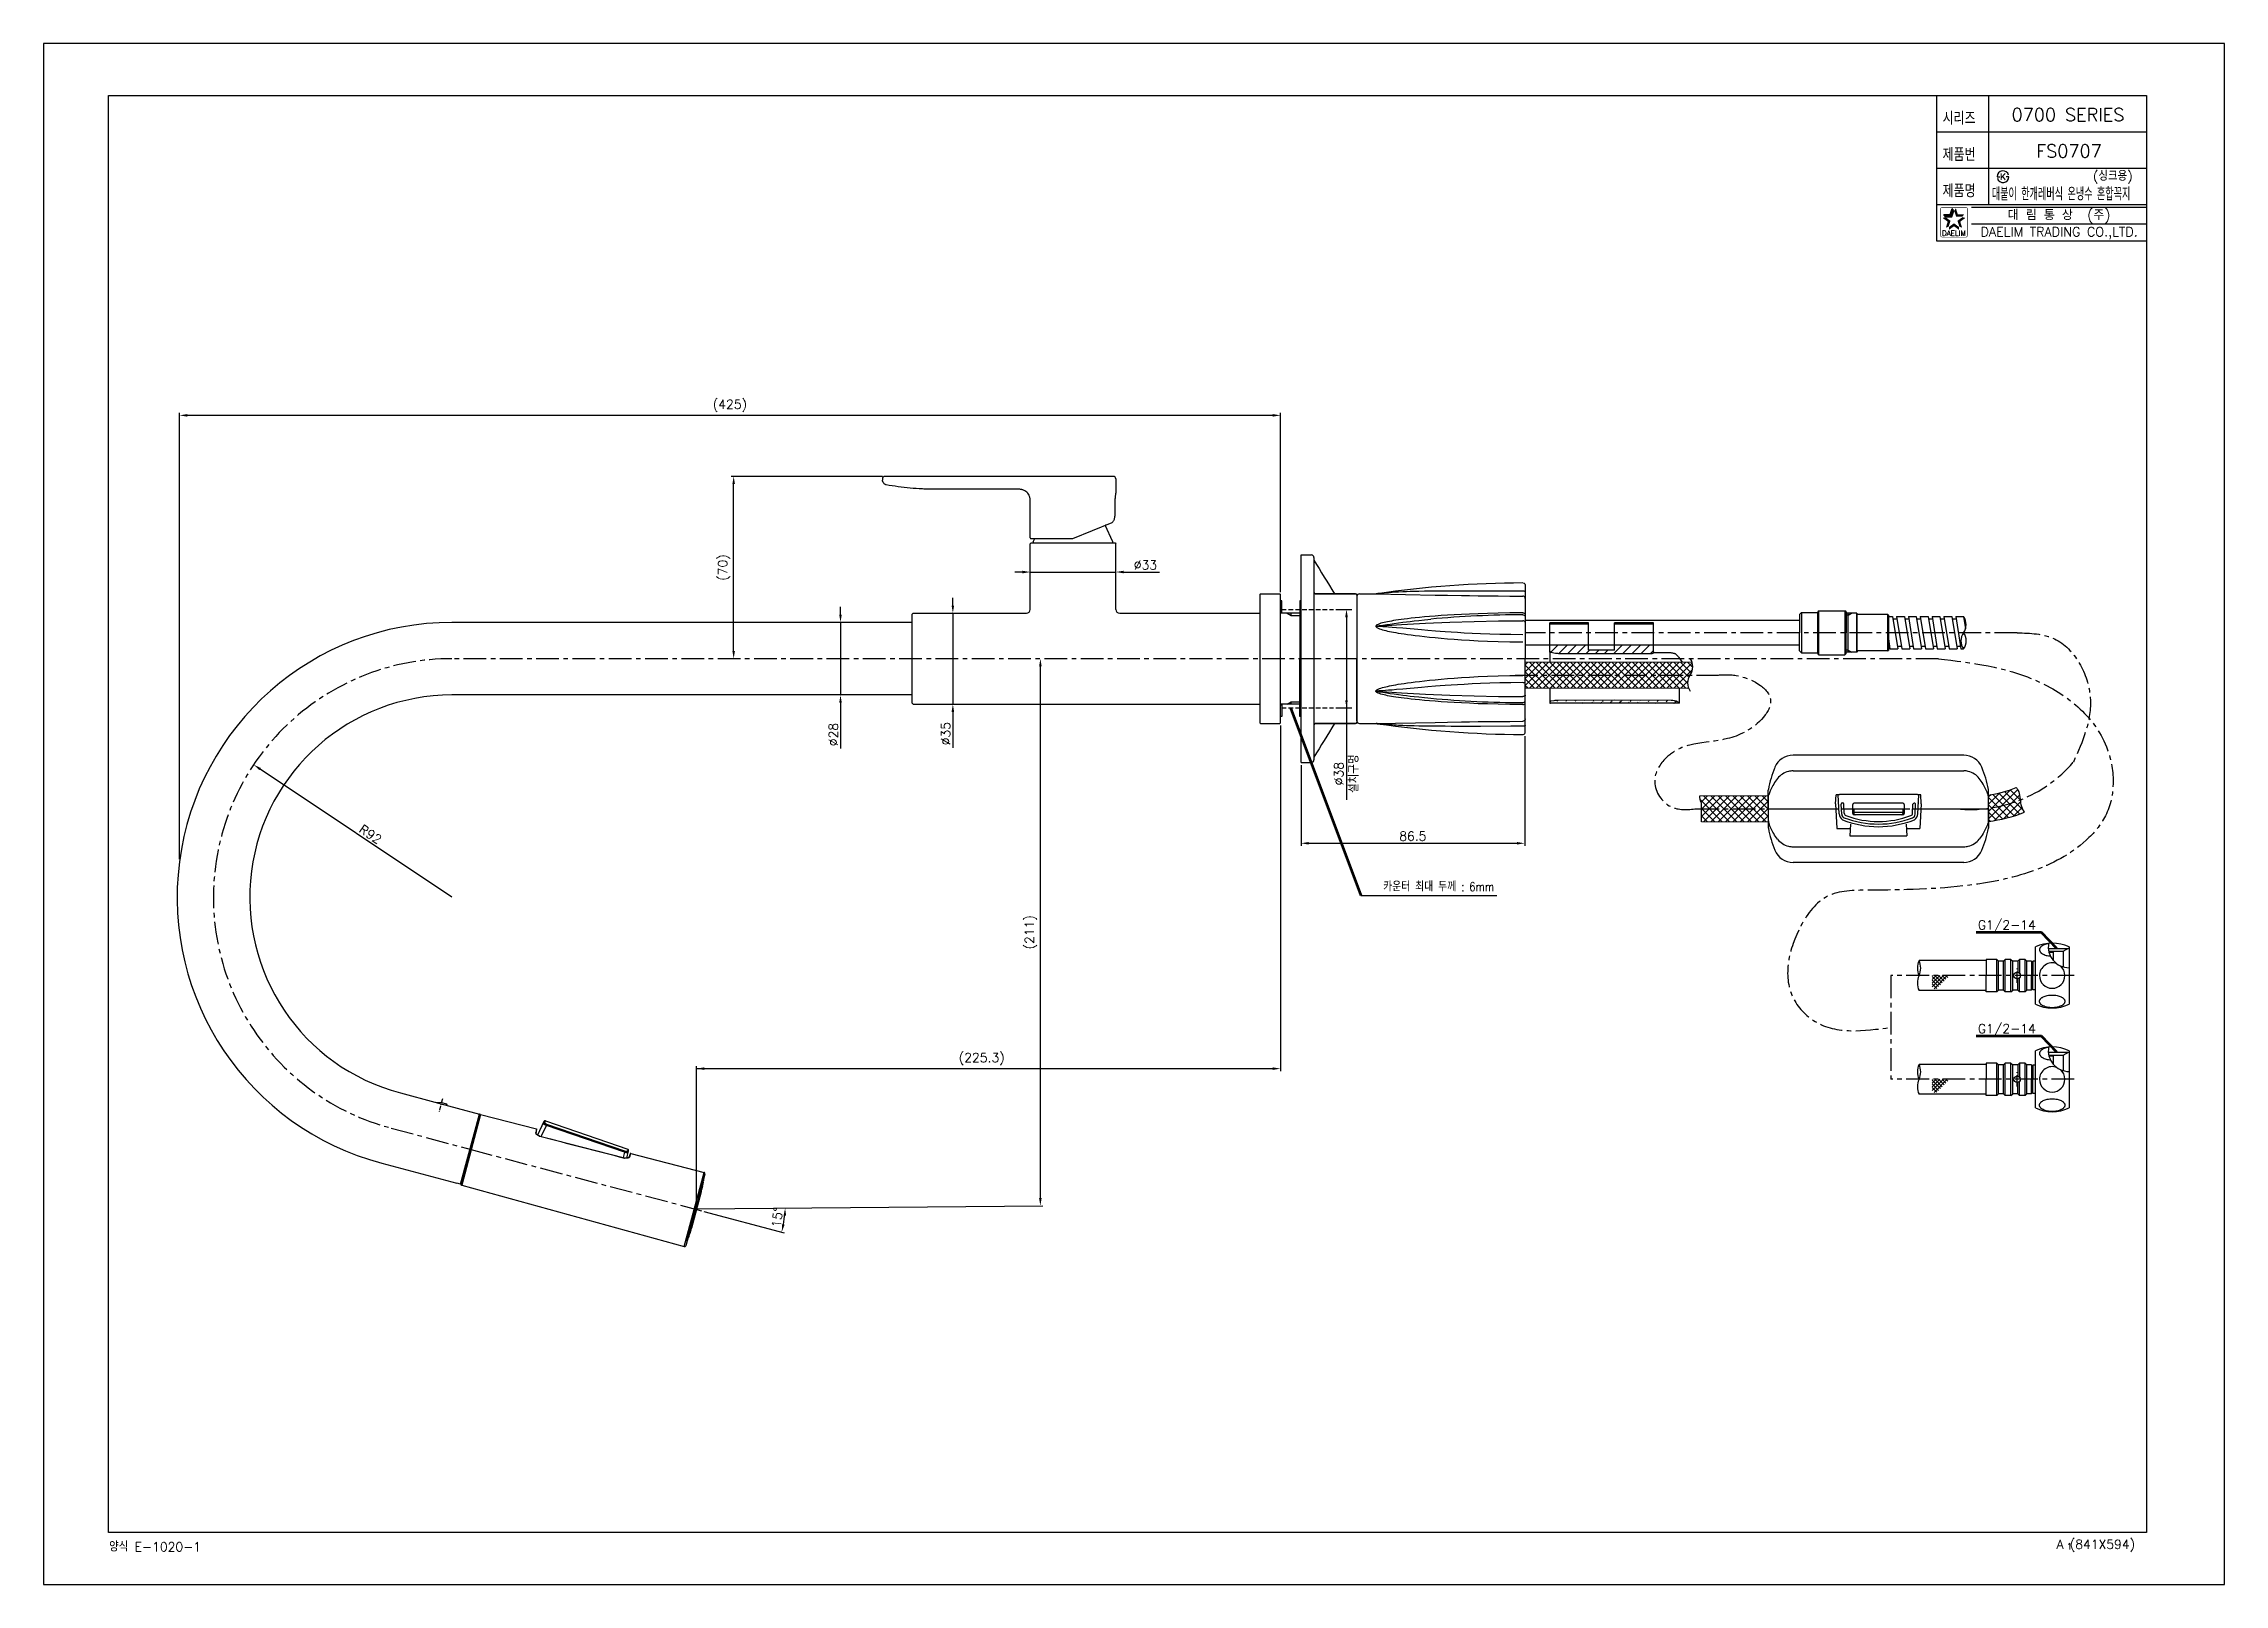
# Model space of a CAD drawing. Extents: x 26147 to 26988, y -4570 to -3976.
import ezdxf
from ezdxf.enums import TextEntityAlignment as Align

# ---------------------------------------------------------------- set-up
doc = ezdxf.new("R2010")
doc.units = 0
doc.header["$LTSCALE"] = 7
doc.header["$MEASUREMENT"] = 0
doc.linetypes.add('CENTER', pattern=[2, 1.25, -0.25, 0.25, -0.25])
doc.linetypes.add('HIDDEN', pattern=[0.375, 0.25, -0.125])
doc.layers.get('0').update_dxf_attribs({"color": 2, "linetype": 'CONTINUOUS'})
for name, color, linetype in [('BODY_R3_211213SHAPE', 7, 'CONTINUOUS'), ('CL', 1, 'CENTER'), ('D', 2, 'CONTINUOUS'), ('DIM', 2, 'CONTINUOUS'), ('DWG', 7, 'CONTINUOUS'), ('HT', 3, 'CONTINUOUS'), ('J01-2-0_8_1_DXF_CONTINUOUS_LINE', 7, 'CONTINUOUS'), ('J01-6-0_3_1_DXF_CONTINUOUS_LINE', 7, 'CONTINUOUS'), ('J03-1-0_37_1DXF_CONTINUOUS_LINE', 7, 'CONTINUOUS'), ('J03-3-0_53_1DXF_CONTINUOUS_LINE', 7, 'CONTINUOUS'), ('LEVER_R1_211203SHAPE', 7, 'CONTINUOUS'), ('PRT0007_DXF_CONTINUOUS_LINE', 7, 'CONTINUOUS'), ('TXT', 4, 'CONTINUOUS')]:
    doc.layers.add(name, color=color, linetype=linetype)
doc.styles.add('GHS', font='romans', dxfattribs={"bigfont": 'ghs'})
doc.styles.add('HAN', font='TXT.shx', dxfattribs={"bigfont": 'GHS.shx'})
doc.styles.add('ROMANS', font='romans')
doc.dimstyles.new('STANDARD$7', dxfattribs={"dimtxt": 3.5, "dimasz": 3, "dimexe": 1, "dimexo": 1, "dimgap": 1, "dimtad": 1, "dimdec": 4, "dimzin": 0, "dimdsep": 46, "dimtxsty": 'GHS', "dimcen": 1, "dimclrd": 256, "dimclre": 256, "dimclrt": 2, "dimadec": 4, "dimazin": 0, "dimtfac": 1, "dimtdec": 4, "dimtmove": 2, "dimatfit": 2, "dimfxl": 1, "dimtolj": 1, "dimtzin": 0, "dimlwd": -1, "dimlwe": -1, "dimarcsym": 0})
pattern_1 = [(45, (25261.439, -1979.0738), (-1.767767, 1.767767), [])]

msp = doc.modelspace()

# ---------------------------------------------------------------- texts
at = {"color": 7, "style": 'GHS'}
for s, p in [('0700 SERIES', (26927.29, -4003.63)), ('FS0707', (26927.67, -4017.63))]:
    msp.add_text(s, height=5, dxfattribs=at).set_placement(p, align=Align.MIDDLE)
at = {"style": 'GHS'}
msp.add_text('(싱크용)', height=3.5, dxfattribs=at).set_placement((26936.94, -4029.03))
at = {"style": 'GHS', "width": 0.5}
msp.add_text('대붙이 한개레버식 온냉수 혼합꼭지', height=5, dxfattribs=at).set_placement((26897.91, -4036.65))
at = {"color": 7, "linetype": 'Continuous'}
for s, height, style, p in [('대 림 통 상  (주)', 4, 'GHS', (26923.88, -4042.51)), ('DAELIM TRADING CO.,LTD.', 3.6, 'ROMANS', (26923.88, -4049.28))]:
    msp.add_text(s, height=height, dxfattribs=dict(at, style=style)).set_placement(p, align=Align.MIDDLE)
at = {"color": 2, "linetype": 'Continuous', "style": 'ROMANS'}
msp.add_text('DAELIM', height=2, dxfattribs=at).set_placement((26883.34, -4050.27), align=Align.CENTER)
at = {"layer": 'D', "style": 'GHS', "width": 0.8}
msp.add_text('카운터 최대 두께 : 6mm', height=3.5, dxfattribs=at).set_placement((26706.03, -4302.99), align=Align.RIGHT)
at = {"layer": 'D', "char_height": 3.5, "attachment_point": 7, "style": 'GHS'}
for insert in [(26892.54, -4318.88), (26892.54, -4358.88)]:
    msp.add_mtext('G1/2-14', dxfattribs=dict(at, insert=insert))
at = {"layer": 'DIM', "style": 'GHS', "width": 0.8}
for s, p in [('시리즈', (26878.96, -4007.48)), ('제품번', (26878.96, -4021.48)), ('제품명', (26878.96, -4035.48))]:
    msp.add_text(s, height=5, dxfattribs=at).set_placement(p)
at = {"layer": 'DIM', "ltscale": 0.6, "char_height": 3.5, "attachment_point": 5, "style": 'GHS'}
for s, insert in [('\\A1;(425)', (26411.29, -4115.85)), ('\\A1;%%C33', (26571.51, -4177.18)), ('\\A1;86.5', (26674.66, -4281.75)), ('\\A1;(225.3)', (26508.39, -4367.71))]:
    msp.add_mtext(s, dxfattribs=dict(at, insert=insert))
for s, insert, rotation in [('\\A1;(70)', (26409.05, -4178.18), 90), ('\\A1;%%C28', (26451.18, -4242.6), 90), ('\\A1;%%C35', (26494.51, -4242.25), 90), ('\\A1;R92', (26272.65, -4281.01), 326.24523), ('\\A1;(211)', (26527.35, -4318.8), 90), ('\\A1;15%%D', (26429.55, -4428.76), 82.95077)]:
    msp.add_mtext(s, dxfattribs=dict(at, insert=insert, rotation=rotation))
at = {"layer": 'DIM', "insert": (26649.05, -4257.68), "char_height": 3.5, "attachment_point": 5, "rotation": 90, "style": 'GHS'}
msp.add_mtext('%%c38\\P설치구멍', dxfattribs=at)
at = {"layer": 'DWG', "style": 'GHS'}
for s, height, p in [('양식 E-1020-1', 3.5, (26171.88, -4557.49)), ('A (841X594)', 3.5, (26922.88, -4556.49)), ('1', 2.5, (26926.82, -4556.81))]:
    msp.add_text(s, height=height, dxfattribs=at).set_placement(p)

# ---------------------------------------------------------------- blocks, each defined once
blk = doc.blocks.new('BORDER')
for p, q in [((1, 1), (0, 1)), ((0, 1), (0, 0)), ((1, 0), (1, 1)), ((0, 0), (1, 0))]:
    blk.add_line(p, q)
blk = doc.blocks.new('KS')
at = {"layer": 'D'}
for p, q in [((-2.25, 0), (-1.75, 0)), ((-1.75, 0), (-1.25, 0)), ((1.75, 0), (1.25, 0)), ((2.25, 0), (1.75, 0))]:
    blk.add_line(p, q, dxfattribs=at)
for start, end in [(15, 180), (195, 0)]:
    blk.add_arc((0, 0), 2.25, start, end, dxfattribs=at)
at = {"layer": 'D', "style": 'HAN'}
blk.add_text('K', height=2.39, dxfattribs=at).set_placement((0, 0), align=Align.MIDDLE)

# ---------------------------------------------------------------- hatches: boundary and pattern name
at = {"layer": 'D'}
h = msp.add_hatch(dxfattribs=at)
h.set_pattern_fill('ANSI31', color=256, scale=20, style=0)
h.set_pattern_definition(pattern_1)
h.paths.add_polyline_path([(26727.45, -4208.09), (26727.45, -4210.38, 0.363562), (26727.87, -4210.86), (26729.64, -4211.16, 0.040985), (26731.27, -4211.29), (26766.95, -4211.29, 0.610465), (26767.35, -4210.5), (26767.45, -4210.74), (26767.45, -4208.09), (26752.45, -4208.09), (26752.45, -4210.04), (26742.45, -4210.04), (26742.45, -4208.09)])
h = msp.add_hatch(dxfattribs=at)
h.set_pattern_fill('ANSI31', color=256, scale=20, style=0)
h.set_pattern_definition(pattern_1)
edge = h.paths.add_edge_path()
edge.add_line((26777.28, -4230.21), (26776.91, -4230.02))
edge.add_arc((26777.15, -4230.48), 0.3, 0.00002, 63.43504)
edge.add_arc((26774.22, -4235.39), 6, 63.43459, 89.75)
edge.add_arc((26727.95, -4230.22), 0.5, 99.46229, 180)
edge.add_line((26727.45, -4230.24), (26727.45, -4230.22))
edge.add_arc((26727.75, -4230.24), 0.3, 180, 270)
edge.add_line((26729.06, -4229.53), (26727.87, -4229.72))
edge.add_arc((26730.71, -4239.39), 10, 90.24949, 99.46229)
edge.add_line((26752.45, -4229.29), (26730.66, -4229.39))
edge.add_line((26777.45, -4230.54), (26727.75, -4230.54))
edge.add_line((26774.25, -4229.39), (26752.45, -4229.29))
at = {"layer": 'HT'}
h = msp.add_hatch(dxfattribs=at)
h.set_pattern_fill('ANSI37', color=256, scale=15)
h.set_pattern_definition([(45, (-777.0024, -304.5612), (-1.32582521, 1.32582521), []), (135, (-777.0024, -304.5612), (-1.32582521, -1.32582521), [])])
h.paths.add_polyline_path([(26718.02, -4214.71), (26718.02, -4224.71), (26781.02, -4224.71, -0.257676), (26781.61, -4219.54, 0.239766), (26782.34, -4214.71)])

# ---------------------------------------------------------------- linework, layer by layer
at = {"color": 7}
for p, q in [((26876.62, -3996.21), (26876.62, -4052.21)), ((26896.62, -3996.21), (26896.62, -4038.21)), ((26876.62, -4010.21), (26957.62, -4010.21)), ((26876.62, -4024.21), (26957.62, -4024.21)), ((26876.62, -4038.21), (26957.62, -4038.21)), ((26876.62, -4052.21), (26957.62, -4052.21))]:
    msp.add_line(p, q, dxfattribs=at)
at = {"color": 2}
for p, q in [((26879.43, -4042.03), (26881.85, -4042.03)), ((26880.09, -4042.94), (26879.43, -4042.03)), ((26880.09, -4042.94), (26882.52, -4042.94)), ((26881.85, -4042.03), (26882.6, -4039.72)), ((26882.52, -4042.94), (26883.27, -4040.63)), ((26883.27, -4040.63), (26882.6, -4039.72)), ((26874.94, -4338.45), (26877.9, -4335.5)), ((26874.94, -4339.87), (26879.31, -4335.5)), ((26874.94, -4337.04), (26876.48, -4335.5)), ((26874.94, -4335.62), (26875.07, -4335.5)), ((26878.11, -4339.04), (26874.94, -4335.88)), ((26877.4, -4339.75), (26874.94, -4337.29)), ((26876.69, -4340.46), (26874.94, -4338.7)), ((26875.65, -4340.57), (26880.72, -4335.5)), ((26878.81, -4338.33), (26875.98, -4335.5)), ((26879.52, -4337.63), (26877.39, -4335.5)), ((26880.23, -4336.92), (26878.8, -4335.5)), ((26880.93, -4336.21), (26880.22, -4335.5)), ((26881.64, -4335.51), (26881.63, -4335.5)), ((26874.94, -4378.45), (26877.9, -4375.5)), ((26874.94, -4379.87), (26879.31, -4375.5)), ((26874.94, -4377.04), (26876.48, -4375.5)), ((26874.94, -4375.62), (26875.07, -4375.5)), ((26878.11, -4379.04), (26874.94, -4375.88)), ((26877.4, -4379.75), (26874.94, -4377.29)), ((26876.69, -4380.46), (26874.94, -4378.7)), ((26875.65, -4380.57), (26880.72, -4375.5)), ((26878.81, -4378.33), (26875.98, -4375.5)), ((26879.52, -4377.63), (26877.39, -4375.5)), ((26880.23, -4376.92), (26878.8, -4375.5)), ((26880.93, -4376.21), (26880.22, -4375.5)), ((26881.64, -4375.51), (26881.63, -4375.5))]:
    msp.add_line(p, q, dxfattribs=at)
at = {"color": 2, "linetype": 'Continuous'}
for p, q in [((26890.12, -4039.21), (26957.62, -4039.21)), ((26890.12, -4045.71), (26957.62, -4045.71))]:
    msp.add_line(p, q, dxfattribs=at)
at = {"color": 7, "linetype": 'Continuous'}
for p, q in [((26631.02, -4191.08), (26631.02, -4213.33)), ((26631.52, -4191.08), (26631.02, -4191.08)), ((26631.52, -4195.58), (26631.02, -4195.58)), ((26742.45, -4199.51), (26727.45, -4199.51)), ((26727.45, -4210.84), (26727.45, -4199.51)), ((26742.45, -4200.01), (26727.45, -4200.01)), ((26742.45, -4210.04), (26742.45, -4199.51)), ((26752.45, -4210.04), (26752.45, -4199.51)), ((26767.45, -4199.51), (26752.45, -4199.51)), ((26767.45, -4200.01), (26752.45, -4200.01)), ((26767.45, -4210.73), (26767.45, -4199.51)), ((26631.02, -4235.58), (26631.02, -4213.33)), ((26727.46, -4211.03), (26727.45, -4211.23)), ((26727.45, -4211.23), (26727.45, -4211.46)), ((26727.45, -4211.46), (26727.45, -4211.71)), ((26727.45, -4211.71), (26727.45, -4214.71)), ((26727.46, -4210.94), (26727.46, -4210.97)), ((26727.46, -4210.98), (26727.46, -4211.03)), ((26727.87, -4210.86), (26729.63, -4211.16)), ((26731.28, -4211.29), (26766.95, -4211.29)), ((26752.45, -4210.04), (26742.45, -4210.04)), ((26767.95, -4210.95), (26773.31, -4210.95)), ((26727.45, -4224.71), (26727.45, -4230.24)), ((26727.45, -4230.24), (26727.45, -4230.22)), ((26729.06, -4229.53), (26727.87, -4229.72)), ((26752.45, -4229.29), (26730.66, -4229.39)), ((26774.25, -4229.39), (26752.45, -4229.29)), ((26777.28, -4230.21), (26776.91, -4230.02)), ((26777.45, -4230.5), (26777.45, -4224.71)), ((26631.52, -4231.08), (26631.02, -4231.08)), ((26631.52, -4235.58), (26631.02, -4235.58)), ((26777.45, -4230.54), (26727.75, -4230.54)), ((26914.71, -4335.5), (26914.71, -4324.48)), ((26919.88, -4326.15), (26925.45, -4326.15)), ((26914.71, -4346.52), (26914.71, -4335.5)), ((26914.71, -4375.5), (26914.71, -4364.48)), ((26919.88, -4366.15), (26925.45, -4366.15)), ((26914.71, -4386.52), (26914.71, -4375.5)), ((26300.31, -4384.56), (26297.93, -4384.39)), ((26302.04, -4385.02), (26300.35, -4384.56)), ((26302.11, -4385.55), (26302.19, -4385.26)), ((26307.42, -4415.96), (26314.67, -4388.91)), ((26307.42, -4415.96), (26305.97, -4415.57))]:
    msp.add_line(p, q, dxfattribs=at)
at = {"color": 0, "linetype": 'ByBlock', "lineweight": 20}
for p, q in [((26718.02, -4214.21), (26718.02, -4219.71)), ((26782.34, -4214.71), (26718.02, -4214.71)), ((26718.02, -4225.21), (26718.02, -4219.71)), ((26781.02, -4224.71), (26718.02, -4224.71)), ((26811.69, -4266.2), (26785.27, -4266.2)), ((26811.69, -4276.2), (26786.02, -4276.2))]:
    msp.add_line(p, q, dxfattribs=at)
at = {"color": 0, "linetype": 'Continuous'}
for p, q in [((26887.09, -4250.53), (26821.29, -4250.53)), ((26821.29, -4256.58), (26887.09, -4256.58)), ((26811.69, -4271.2), (26811.69, -4264.15)), ((26811.69, -4271.2), (26811.69, -4278.26)), ((26837.69, -4269.29), (26837.87, -4265.79)), ((26837.69, -4269.29), (26838.19, -4278.83)), ((26838.65, -4265.79), (26837.87, -4265.79)), ((26839.04, -4273.14), (26838.65, -4265.76)), ((26869.23, -4265.68), (26839.15, -4265.68)), ((26840.05, -4273.31), (26839.85, -4269.46)), ((26840.35, -4268.93), (26840.35, -4268.93)), ((26840.65, -4265.68), (26840.65, -4265.66)), ((26841.03, -4272.93), (26840.85, -4269.4)), ((26844.29, -4273), (26844.29, -4269.5)), ((26844.69, -4271.56), (26844.69, -4273)), ((26863.59, -4269), (26844.79, -4269)), ((26845.19, -4271.2), (26863.19, -4271.2)), ((26863.69, -4273), (26863.69, -4271.56)), ((26864.09, -4269.5), (26864.09, -4273)), ((26867.35, -4272.93), (26867.53, -4269.48)), ((26867.73, -4265.68), (26867.73, -4265.66)), ((26868.03, -4269), (26868.03, -4269)), ((26868.33, -4273.31), (26868.53, -4269.53)), ((26869.34, -4273.14), (26869.73, -4265.76)), ((26869.56, -4269), (26869.57, -4268.9)), ((26869.73, -4265.79), (26869.73, -4265.76)), ((26870.51, -4265.79), (26869.73, -4265.79)), ((26870.69, -4269.29), (26870.19, -4278.83)), ((26870.69, -4269.29), (26870.51, -4265.79)), ((26896.69, -4271.2), (26896.69, -4264.15)), ((26896.69, -4271.2), (26896.69, -4278.7)), ((26838.19, -4278.83), (26843.36, -4278.83)), ((26843.45, -4277.12), (26843.21, -4281.66)), ((26863.69, -4272.62), (26844.69, -4272.62)), ((26863.59, -4273.5), (26844.79, -4273.5)), ((26863.19, -4273.5), (26845.19, -4273.5)), ((26864.93, -4277.12), (26865.17, -4281.66)), ((26865.02, -4278.83), (26870.19, -4278.83)), ((26821.29, -4285.83), (26887.09, -4285.83)), ((26843.21, -4281.66), (26865.17, -4281.66)), ((26887.09, -4291.88), (26821.29, -4291.88))]:
    msp.add_line(p, q, dxfattribs=at)
at = {"color": 4, "linetype": 'Continuous'}
msp.add_line((26896.62, -4278.7), (26896.69, -4278.7), dxfattribs=at)
at = {"color": 2, "linetype": 'Continuous', "const_width": 0.2}
for points in [[(26878.09, -4040.07, -0.414214), (26878.84, -4039.32)], [(26878.09, -4050.07), (26878.09, -4040.07, -1)], [(26878.84, -4039.32), (26887.84, -4039.32, -0.414214), (26888.59, -4040.07, 0.043396)], [(26888.59, -4040.07), (26888.59, -4050.07, -0.414214), (26887.84, -4050.82)], [(26887.84, -4050.82), (26879.09, -4050.82, -0.414214), (26878.09, -4050.07, 0.672398)]]:
    msp.add_lwpolyline(points, format="xyb", dxfattribs=at)
at = {"color": 7, "linetype": 'Continuous'}
for points in [[(26727.45, -4210.84), (26727.45, -4210.86), (26727.45, -4210.89), (26727.45, -4210.92), (26727.46, -4210.94)], [(26727.46, -4210.97), (26727.46, -4210.98), (26727.46, -4210.98)], [(26727.46, -4210.98), (26727.46, -4210.98), (26727.46, -4210.98), (26727.46, -4210.98)], [(26767.45, -4210.73), (26767.45, -4210.75), (26767.46, -4210.77), (26767.48, -4210.79), (26767.5, -4210.82)], [(26767.5, -4210.82), (26767.52, -4210.84), (26767.55, -4210.86), (26767.58, -4210.87), (26767.62, -4210.89), (26767.66, -4210.9), (26767.71, -4210.92), (26767.75, -4210.93), (26767.8, -4210.94), (26767.85, -4210.94), (26767.9, -4210.95), (26767.95, -4210.95)], [(26773.31, -4210.95), (26773.53, -4210.95), (26773.75, -4210.96), (26773.97, -4210.97), (26774.18, -4210.99), (26774.4, -4211.02), (26774.61, -4211.05), (26774.81, -4211.09), (26775.01, -4211.14), (26775.21, -4211.19), (26775.4, -4211.25), (26775.58, -4211.32), (26775.76, -4211.39), (26775.92, -4211.48), (26776.09, -4211.57), (26776.24, -4211.68), (26776.38, -4211.79), (26776.51, -4211.91), (26776.64, -4212.04)], [(26776.64, -4212.04), (26776.77, -4212.19), (26776.89, -4212.35), (26777.01, -4212.51), (26777.13, -4212.68), (26777.25, -4212.85), (26778.47, -4214.71)]]:
    msp.add_lwpolyline(points, dxfattribs=at)
for centre, radius, start, end in [((26891.42, -4206.46), 5.39, 144.53814, 215.46186), ((26882.65, -4200.21), 5.38, 324.51066, 35.48934), ((26882.65, -4206.46), 5.39, 324.53814, 35.46186), ((26777.23, -4216.42), 5.38, 324.51066, 35.48934), ((26786, -4222.67), 5.39, 144.53814, 215.46186)]:
    msp.add_arc(centre, radius, start, end)
for centre, radius, start, end in [((26727.95, -4210.37), 0.5, 180, 260.53771), ((26731.28, -4201.29), 10, 260.53771, 269.99999), ((26766.95, -4210.79), 0.5, 270, 0), ((26727.95, -4230.22), 0.5, 99.46229, 180), ((26730.71, -4239.39), 10, 90.24949, 99.46229), ((26774.22, -4235.39), 6, 63.43459, 89.75), ((26777.15, -4230.48), 0.3, 0.00002, 63.43504), ((26727.75, -4230.24), 0.3, 180, 270), ((26921.21, -4338), 15, 64.32071, 115.67929), ((26921.21, -4333), 15, 244.32071, 295.67929), ((26921.21, -4378), 15, 64.32071, 115.67929), ((26297.91, -4384.59), 0.2, 86.00505, 113.32974), ((26300.3, -4384.76), 0.2, 74.92267, 85.92117), ((26301.99, -4385.21), 0.2, 345.005, 75.005), ((26921.21, -4373), 15, 244.32071, 295.67929)]:
    msp.add_arc(centre, radius, start, end, dxfattribs=at)
at = {"color": 0, "linetype": 'Continuous'}
for centre, radius, start, end in [((26852.9, -4271.28), 41.83, 157.42045, 169.58682), ((26821.29, -4258.13), 7.6, 90, 157.31081), ((26887.09, -4258.13), 7.6, 22.70267, 90), ((26855.41, -4271.3), 41.91, 10.42509, 22.56777), ((26852.63, -4271.22), 41.56, 169.59529, 170.00596), ((26821.29, -4264.18), 7.6, 103.52054, 142.31259), ((26821.28, -4264.18), 7.6, 89.93978, 103.45429), ((26887.1, -4264.17), 7.6, 76.54574, 90.06672), ((26887.09, -4264.18), 7.6, 37.68743, 76.48445), ((26889.63, -4219.1), 47.38, 278.35261, 291.96144), ((26855.75, -4271.22), 41.56, 9.99404, 10.40471), ((26840.35, -4269.43), 0.5, 90, 183), ((26840.35, -4269.43), 0.5, 3, 90), ((26844.79, -4269.5), 0.5, 90, 180), ((26863.59, -4269.5), 0.5, 0, 90), ((26868.03, -4269.5), 0.5, 90, 177), ((26868.03, -4269.5), 0.5, 357, 90), ((26852.63, -4271.18), 41.56, 189.99404, 190.40471), ((26852.9, -4271.13), 41.83, 190.41318, 202.57955), ((26842.03, -4272.98), 3, 183, 234.63261), ((26841.55, -4273.23), 1.5, 183, 248.76111), ((26854.19, -4240.7), 37.4, 248.1958, 291.8042), ((26854.19, -4240.7), 36.4, 248.76111, 291.23889), ((26842.03, -4272.88), 1, 183, 249.29829), ((26854.19, -4240.7), 35.4, 249.29829, 290.70171), ((26844.79, -4273), 0.5, 180, 270), ((26845.19, -4273), 0.5, 180, 270), ((26863.19, -4273), 0.5, 270, 0), ((26863.59, -4273), 0.5, 270, 0), ((26866.35, -4272.88), 1, 290.70171, 357), ((26866.84, -4273.23), 1.5, 291.23889, 357), ((26866.35, -4272.98), 3, 305.36739, 357), ((26855.41, -4271.11), 41.91, 337.43223, 349.57491), ((26889.63, -4219.1), 57.38, 276.97895, 291.37718), ((26821.29, -4284.28), 7.6, 202.68919, 270), ((26821.29, -4278.23), 7.6, 217.68741, 256.47946), ((26821.28, -4278.23), 7.6, 256.54571, 270.06022), ((26887.1, -4278.23), 7.6, 269.93328, 283.45426), ((26887.09, -4284.28), 7.6, 270, 337.29733), ((26887.09, -4278.23), 7.6, 283.51555, 322.31257)]:
    msp.add_arc(centre, radius, start, end, dxfattribs=at)
at = {"color": 4, "linetype": 'Continuous'}
for centre, radius, start, end in [((26829.54, -4271.44), 18.49, 161.42429, 162.35046), ((26829.54, -4270.97), 18.49, 197.64954, 198.57571), ((26855.75, -4271.18), 41.56, 349.59529, 350.00596)]:
    msp.add_arc(centre, radius, start, end, dxfattribs=at)
at = {"color": 2, "linetype": 'Continuous'}
for centre, radius, start, end in [((26875.99, -4332.65), 6.77, 154.67098, 204.89297), ((26863.71, -4332.6), 6.78, 334.70702, 24.85692), ((26875.99, -4338.35), 6.77, 155.10703, 205.32902), ((26875.99, -4372.65), 6.77, 154.67098, 204.89297), ((26863.71, -4372.6), 6.78, 334.70702, 24.85692), ((26875.99, -4378.35), 6.77, 155.10703, 205.32902)]:
    msp.add_arc(centre, radius, start, end, dxfattribs=at)
at = {"color": 0, "linetype": 'Continuous'}
for points, start_tangent, end_tangent in [([(26815.28, -4259.53), (26813.83, -4261.65), (26812.7, -4263.79), (26812.01, -4265.55)], (-0.61135, -0.791361), (-0.318546, -0.947907)), ([(26896.47, -4265.83), (26895.68, -4263.79), (26894.56, -4261.65), (26893.11, -4259.53)], (-0.303182, 0.952933), (-0.61135, 0.791361)), ([(26811.69, -4264.15), (26811.7, -4264.05), (26811.7, -4264.01)], (0, 1), (0.175646, 0.984453)), ([(26838.65, -4265.76), (26838.69, -4265.73)], (-0.052336, 0.99863), (0.944425, 0.328728)), ([(26838.69, -4265.73), (26838.8, -4265.71), (26838.96, -4265.69), (26839.15, -4265.68)], (0.944425, 0.328728), (1, 0)), ([(26844.69, -4271.56), (26844.73, -4271.42), (26844.84, -4271.31), (26845, -4271.23), (26845.19, -4271.2)], (0, 1), (1, 0)), ([(26863.19, -4271.2), (26863.38, -4271.23), (26863.54, -4271.31), (26863.65, -4271.42), (26863.69, -4271.56)], (1, 0), (0, -1)), ([(26869.23, -4265.68), (26869.42, -4265.69), (26869.59, -4265.71), (26869.69, -4265.73), (26869.73, -4265.76)], (1, 0), (-0.052336, -0.99863)), ([(26896.69, -4264.15), (26896.69, -4264.05), (26896.68, -4264.01)], (0, 1), (-0.171005, 0.98527)), ([(26811.69, -4278.26), (26811.7, -4278.36), (26811.7, -4278.4)], (0, -1), (0.175646, -0.984453)), ([(26811.75, -4275.82), (26811.82, -4276.23), (26811.92, -4276.58)], (0.138637, -0.990343), (0.303014, -0.952986)), ([(26815.28, -4282.88), (26813.83, -4280.76), (26812.7, -4278.62), (26812.01, -4276.86)], (-0.61135, 0.791361), (-0.318546, 0.947907)), ([(26896.47, -4276.58), (26895.68, -4278.62), (26894.56, -4280.76), (26893.11, -4282.88)], (-0.303182, -0.952933), (-0.61135, -0.791361)), ([(26896.64, -4275.82), (26896.56, -4276.23), (26896.47, -4276.58)], (-0.138637, -0.990343), (-0.303383, -0.952869))]:
    msp.add_spline(points, degree=3, dxfattribs=dict(at, start_tangent=start_tangent, end_tangent=end_tangent))
at = {"color": 4, "linetype": 'Continuous'}
for points, start_tangent, end_tangent in [([(26811.69, -4267.41), (26811.7, -4267.13), (26811.72, -4266.86), (26811.75, -4266.59)], (0, 1), (0.138637, 0.990343)), ([(26811.75, -4266.59), (26811.82, -4266.18), (26811.92, -4265.83)], (0.138637, 0.990343), (0.303014, 0.952986)), ([(26896.64, -4266.59), (26896.56, -4266.18), (26896.47, -4265.83)], (-0.138637, 0.990343), (-0.303383, 0.952869)), ([(26896.69, -4267.41), (26896.69, -4267.13), (26896.67, -4266.86), (26896.64, -4266.59)], (0, 1), (-0.138637, 0.990343)), ([(26811.69, -4275), (26811.7, -4275.28), (26811.72, -4275.55), (26811.75, -4275.82)], (0, -1), (0.138637, -0.990343)), ([(26896.69, -4275), (26896.69, -4275.28), (26896.67, -4275.55), (26896.64, -4275.82)], (0, -1), (-0.138637, -0.990343)), ([(26896.69, -4278.26), (26896.69, -4278.36), (26896.68, -4278.4)], (0, -1), (-0.171005, -0.98527))]:
    msp.add_spline(points, degree=3, dxfattribs=dict(at, start_tangent=start_tangent, end_tangent=end_tangent))
at = {"color": 2}
for points in [[(26880.93, -4044.86), (26882.01, -4044.51), (26878.97, -4043.43), (26880.05, -4043.08)], [(26879.43, -4042.03), (26880.09, -4042.94), (26881.85, -4042.03), (26882.52, -4042.94)], [(26880.18, -4047.16), (26881.26, -4046.81), (26880.93, -4044.86), (26882.01, -4044.51)], [(26881.85, -4042.03), (26882.52, -4042.94), (26882.6, -4039.72), (26883.27, -4040.63)], [(26884.08, -4039.72), (26883.42, -4040.63), (26884.83, -4042.03), (26884.17, -4042.94)], [(26884.83, -4042.03), (26884.17, -4042.94), (26887.26, -4042.03), (26886.59, -4042.94)], [(26887.71, -4043.43), (26886.64, -4043.08), (26885.75, -4044.86), (26884.67, -4044.51)], [(26885.75, -4044.86), (26884.67, -4044.51), (26886.5, -4047.16), (26885.42, -4046.81)], [(26883.34, -4046.61), (26883.34, -4045.47), (26881.38, -4048.03), (26881.38, -4046.9)], [(26885.3, -4048.03), (26885.3, -4046.9), (26883.34, -4046.61), (26883.34, -4045.47)]]:
    msp.add_solid(points, dxfattribs=at)
at = {"layer": 'BODY_R3_211213SHAPE', "color": 7, "linetype": 'Continuous'}
for p, q in [((26527.4, -4168.73), (26527.1, -4169.03)), ((26527.1, -4194.33), (26527.1, -4169.03)), ((26559.8, -4168.73), (26560.1, -4169.03)), ((26560.1, -4194.33), (26560.1, -4169.03)), ((26481.6, -4196.13), (26481.9, -4195.83)), ((26481.9, -4195.83), (26525.6, -4195.83)), ((26561.6, -4195.83), (26615.6, -4195.83)), ((26615.6, -4188.63), (26615.6, -4238.03)), ((26481.9, -4230.83), (26481.6, -4230.53)), ((26481.9, -4230.83), (26615.6, -4230.83))]:
    msp.add_line(p, q, dxfattribs=at)
for centre, start, end in [((26525.6, -4194.33), 270, 0), ((26561.6, -4194.33), 180, 270)]:
    msp.add_arc(centre, 1.5, start, end, dxfattribs=at)
at = {"layer": 'CL'}
for p, q in [((26907.76, -4203.33), (26718.02, -4203.33)), ((26877.33, -4213.33), (26304.1, -4213.33)), ((26714.09, -4219.71), (26791.55, -4219.71)), ((26784.02, -4271.2), (26884.3, -4271.2)), ((26929.71, -4335.5), (26858.97, -4335.5)), ((26858.97, -4335.5), (26858.97, -4375.5)), ((26929.71, -4375.5), (26858.97, -4375.5)), ((26280.62, -4394.29), (26311.53, -4402.57))]:
    msp.add_line(p, q, dxfattribs=at)
at = {"layer": 'CL', "ltscale": 0.5}
for p, q in [((26907.71, -4338.25), (26907.71, -4332.75)), ((26907.71, -4378.25), (26907.71, -4372.75))]:
    msp.add_line(p, q, dxfattribs=at)
at = {"layer": 'CL', "ltscale": 0.2}
msp.add_line((26300.4, -4383.02), (26299.11, -4387.85), dxfattribs=at)
at = {"layer": 'CL', "linetype": 'CENTER'}
msp.add_line((26311.04, -4402.44), (26400.29, -4426.15), dxfattribs=at)
at = {"layer": 'CL'}
for centre, radius, start, end in [((26304.1, -4305.33), 92, 90, 255.21497), ((26889.63, -4219.1), 52.38, 264.16541, 319.27379)]:
    msp.add_arc(centre, radius, start, end, dxfattribs=at)
for points in [[(26907.76, -4203.33), (26922.08, -4205.68), (26935.89, -4228.4), (26929.32, -4253.27)], [(26877.33, -4213.33), (26915.03, -4221.74), (26942.13, -4247.25), (26941.74, -4273.94), (26934.28, -4283.36), (26889.51, -4300.63), (26850.24, -4302.59), (26834.53, -4304.95), (26824.32, -4316.33), (26821.18, -4343.81), (26829.82, -4353.23), (26858.97, -4355.5)], [(26791.55, -4219.71), (26799.28, -4219.81), (26812.54, -4228.86), (26802.6, -4241.67), (26776.97, -4248.29), (26771.45, -4252.49), (26767.91, -4260.88), (26774.1, -4270.37), (26784.02, -4271.2)]]:
    msp.add_spline(points, degree=3, dxfattribs=at)
at = {"layer": 'D'}
for p, q in [((26824.47, -4195.58), (26824.47, -4211.08)), ((26830.72, -4195.58), (26830.72, -4211.08)), ((26831.15, -4194.83), (26831.15, -4211.83)), ((26841.22, -4194.83), (26841.22, -4211.83)), ((26842.52, -4196.58), (26841.72, -4196.58)), ((26842.52, -4196.58), (26843.82, -4195.83)), ((26845.82, -4210.83), (26845.82, -4195.83)), ((26857.82, -4210.33), (26857.82, -4196.33)), ((26842.52, -4210.08), (26841.72, -4210.08)), ((26842.52, -4210.08), (26843.82, -4210.83)), ((26654.59, -4304.59), (26707.02, -4304.59)), ((26919.72, -4325.02), (26927.41, -4325.02)), ((26919.72, -4365.02), (26927.41, -4365.02))]:
    msp.add_line(p, q, dxfattribs=at)
at = {"layer": 'D', "color": 7}
for p, q in [((26919.96, -4326.5), (26921.71, -4326.5)), ((26921.71, -4329.77), (26921.71, -4326.5)), ((26919.96, -4366.5), (26921.71, -4366.5)), ((26921.71, -4369.77), (26921.71, -4366.5))]:
    msp.add_line(p, q, dxfattribs=at)
at = {"layer": 'D', "color": 0}
for p, q in [((26925.45, -4326.15), (26925.45, -4332.15)), ((26914.71, -4346.17), (26914.71, -4335.5)), ((26925.45, -4366.15), (26925.45, -4372.15)), ((26914.71, -4386.17), (26914.71, -4375.5))]:
    msp.add_line(p, q, dxfattribs=at)
at = {"layer": 'D'}
msp.add_lwpolyline([(26786.02, -4276.2), (26786.02, -4269.78), (26785.96, -4269.51), (26785.91, -4269.07), (26785.85, -4268.79), (26785.63, -4268.19), (26785.47, -4267.47), (26785.36, -4266.82), (26785.3, -4266.32), (26785.27, -4266.2)], dxfattribs=at)
for centre in [(26927.71, -4324.48), (26927.71, -4364.48)]:
    msp.add_arc(centre, 8, 169.78672, 270, dxfattribs=at)
msp.add_open_spline([(26910.54, -4272.53), (26910.01, -4271.63), (26908.72, -4268.95), (26909.12, -4265.11), (26907.64, -4263.33), (26907.34, -4263.04)], degree=3, knots=[2.378017, 2.378017, 2.378017, 2.378017, 5.503077, 11.312583, 12.553648, 12.553648, 12.553648, 12.553648], dxfattribs=at)
at = {"layer": 'DIM', "ltscale": 0.6}
for p, q in [((26198.98, -4290.68), (26198.98, -4118.52)), ((26620.6, -4119.52), (26201.98, -4119.52)), ((26623.6, -4187.63), (26623.6, -4118.52)), ((26470.1, -4143.03), (26411.72, -4143.03)), ((26412.72, -4210.33), (26412.72, -4146.03)), ((26524.1, -4179.93), (26521.1, -4179.93)), ((26527.1, -4179.93), (26560.1, -4179.93)), ((26563.1, -4179.93), (26576.93, -4179.93)), ((26453.93, -4196.33), (26453.93, -4193.33)), ((26497.26, -4192.83), (26497.26, -4189.83)), ((26497.26, -4195.83), (26497.26, -4230.83)), ((26453.93, -4199.33), (26453.93, -4227.33)), ((26531.01, -4421.26), (26531.01, -4216.33)), ((26453.93, -4230.33), (26453.93, -4248.02)), ((26497.26, -4233.83), (26497.26, -4247.67)), ((26623.6, -4239.03), (26623.6, -4372.38)), ((26717.79, -4243.16), (26717.79, -4285.5)), ((26631.52, -4254.33), (26631.52, -4285.5)), ((26304.1, -4305.33), (26230.1, -4255.88)), ((26634.52, -4284.5), (26714.79, -4284.5)), ((26398.36, -4423.26), (26398.36, -4370.38)), ((26398.36, -4371.38), (26620.6, -4371.38)), ((26398.43, -4425.4), (26532.01, -4424.26)), ((26401.26, -4426.41), (26432.22, -4434.63))]:
    msp.add_line(p, q, dxfattribs=at)
at = {"layer": 'DIM', "color": 3, "linetype": 'HIDDEN'}
for p, q in [((26624.1, -4194.33), (26644, -4194.33)), ((26624.1, -4232.33), (26644, -4232.33))]:
    msp.add_line(p, q, dxfattribs=at)
at = {"layer": 'DIM'}
for p, q in [((26626.19, -4195.83), (26627.75, -4196.73)), ((26645, -4194.33), (26651.07, -4194.33)), ((26627.75, -4196.73), (26631.02, -4196.73)), ((26649.07, -4197.33), (26649.07, -4267.72)), ((26626.19, -4230.83), (26627.75, -4229.93)), ((26627.75, -4229.93), (26631.02, -4229.93)), ((26645, -4232.33), (26651.07, -4232.33))]:
    msp.add_line(p, q, dxfattribs=at)
at = {"layer": 'DIM', "color": 0}
for p, q in [((26811.69, -4271.2), (26838.94, -4271.2)), ((26844.29, -4271.2), (26864.09, -4271.2)), ((26867.44, -4271.2), (26868.44, -4271.2)), ((26869.44, -4271.2), (26896.69, -4271.2))]:
    msp.add_line(p, q, dxfattribs=at)
at = {"layer": 'DIM', "ltscale": 0.6}
msp.add_arc((26393.19, -4424.26), 39.38, 349.4883, 355.63387, dxfattribs=at)
for points in [[(26201.98, -4119.02), (26201.98, -4120.02), (26198.98, -4119.52)], [(26620.6, -4119.02), (26620.6, -4120.02), (26623.6, -4119.52)], [(26412.22, -4146.03), (26413.22, -4146.03), (26412.72, -4143.03)], [(26524.1, -4179.43), (26524.1, -4180.43), (26527.1, -4179.93)], [(26563.1, -4179.43), (26563.1, -4180.43), (26560.1, -4179.93)], [(26453.43, -4196.33), (26454.43, -4196.33), (26453.93, -4199.33)], [(26496.76, -4192.83), (26497.76, -4192.83), (26497.26, -4195.83)], [(26412.22, -4210.33), (26413.22, -4210.33), (26412.72, -4213.33)], [(26530.51, -4216.33), (26531.51, -4216.33), (26531.01, -4213.33)], [(26453.43, -4230.33), (26454.43, -4230.33), (26453.93, -4227.33)], [(26496.76, -4233.83), (26497.76, -4233.83), (26497.26, -4230.83)], [(26230.38, -4255.46), (26229.82, -4256.3), (26227.6, -4254.21)], [(26634.52, -4284), (26634.52, -4285), (26631.52, -4284.5)], [(26714.79, -4284), (26714.79, -4285), (26717.79, -4284.5)], [(26401.36, -4370.88), (26401.36, -4371.88), (26398.36, -4371.38)], [(26620.6, -4370.88), (26620.6, -4371.88), (26623.6, -4371.38)], [(26530.51, -4421.26), (26531.51, -4421.26), (26531.01, -4424.26)], [(26432.4, -4431.56), (26431.42, -4431.34), (26431.25, -4434.37)], [(26431.97, -4428.09), (26432.96, -4428.12), (26432.58, -4425.11)]]:
    msp.add_solid(points, dxfattribs=at)
at = {"layer": 'DIM'}
for points in [[(26648.57, -4197.33), (26649.57, -4197.33), (26649.07, -4194.33)], [(26648.57, -4229.33), (26649.57, -4229.33), (26649.07, -4232.33)]]:
    msp.add_solid(points, dxfattribs=at)
at = {"layer": 'DWG'}
for p, q in [((26556.15, -4161.83), (26556.04, -4161.88)), ((26558.9, -4168.31), (26556.05, -4161.91)), ((26527.4, -4167.03), (26543.59, -4167.03)), ((26527.4, -4168.73), (26559.8, -4168.73)), ((26528.28, -4168.31), (26528.84, -4167.03)), ((26631.52, -4253.33), (26631.52, -4173.33)), ((26631.52, -4173.33), (26635.52, -4173.33)), ((26636.52, -4174.33), (26636.52, -4252.33)), ((26631.52, -4186.98), (26631.52, -4184.83)), ((26672.22, -4187.51), (26670.77, -4187.56)), ((26673.64, -4187.46), (26672.22, -4187.51)), ((26675.18, -4187.42), (26673.64, -4187.46)), ((26676.96, -4187.38), (26675.18, -4187.42)), ((26679.13, -4187.34), (26676.96, -4187.38)), ((26681.83, -4187.3), (26679.13, -4187.34)), ((26685.19, -4187.27), (26681.83, -4187.3)), ((26700.73, -4187.24), (26694.5, -4187.24)), ((26717.22, -4184.15), (26717.54, -4184.28)), ((26717.54, -4184.28), (26717.79, -4184.5)), ((26717.79, -4184.5), (26717.96, -4184.8)), ((26717.96, -4184.8), (26718.02, -4185.13)), ((26718.02, -4185.13), (26718.02, -4213.33)), ((26481.6, -4230.53), (26481.6, -4196.13)), ((26615.6, -4188.63), (26615.9, -4188.33)), ((26615.9, -4188.33), (26623.3, -4188.33)), ((26623.6, -4188.63), (26623.3, -4188.33)), ((26623.6, -4238.03), (26623.6, -4188.63)), ((26624.1, -4191.08), (26623.6, -4191.08)), ((26623.6, -4195.58), (26624.1, -4195.58)), ((26623.6, -4195.58), (26623.6, -4195.83)), ((26631.02, -4195.83), (26623.6, -4195.83)), ((26624.1, -4195.58), (26624.1, -4191.08)), ((26627.75, -4196.73), (26627.75, -4195.83)), ((26637.02, -4188.33), (26652.52, -4188.33)), ((26652.52, -4188.33), (26637.02, -4188.33)), ((26653.02, -4188.83), (26653.02, -4237.83)), ((26653.02, -4189.33), (26653.02, -4213.33)), ((26654.02, -4188.33), (26660.43, -4188.33)), ((26660.43, -4188.33), (26683.24, -4188.8)), ((26660.66, -4188.33), (26660.51, -4188.33)), ((26660.77, -4188.31), (26660.94, -4188.29)), ((26660.94, -4188.29), (26660.95, -4188.29)), ((26660.95, -4188.29), (26660.94, -4188.29)), ((26660.95, -4188.29), (26660.95, -4188.29)), ((26683.24, -4188.8), (26688, -4188.89)), ((26823.72, -4196.33), (26824.47, -4195.58)), ((26823.72, -4196.33), (26823.72, -4203.33)), ((26824.47, -4195.58), (26830.72, -4195.58)), ((26831.15, -4194.83), (26830.72, -4195.58)), ((26831.15, -4194.83), (26841.22, -4194.83)), ((26841.72, -4195.33), (26841.22, -4194.83)), ((26841.72, -4195.33), (26841.72, -4203.33)), ((26845.82, -4195.83), (26841.72, -4195.83)), ((26842.52, -4210.83), (26842.52, -4195.83)), ((26845.82, -4195.83), (26846.02, -4196.03)), ((26846.02, -4196.03), (26846.02, -4196.33)), ((26846.02, -4210.33), (26846.02, -4196.33)), ((26857.82, -4196.33), (26846.02, -4196.33)), ((26857.82, -4196.33), (26858.02, -4196.53)), ((26858.02, -4196.53), (26858.02, -4210.13)), ((26481.6, -4199.63), (26481.3, -4199.33)), ((26660.94, -4200.81), (26660.95, -4200.81)), ((26660.95, -4200.85), (26660.95, -4200.77)), ((26663.1, -4200.39), (26664.63, -4200.16)), ((26664.08, -4201.06), (26663.1, -4200.99)), ((26665.24, -4201.15), (26664.08, -4201.06)), ((26664.63, -4200.16), (26665.93, -4199.96)), ((26666.68, -4201.26), (26665.24, -4201.15)), ((26665.93, -4199.96), (26667.49, -4199.74)), ((26668.32, -4201.39), (26666.68, -4201.26)), ((26667.49, -4199.74), (26669.16, -4199.51)), ((26670.77, -4201.6), (26668.32, -4201.39)), ((26669.16, -4199.51), (26670.77, -4199.29)), ((26670.77, -4199.29), (26672.22, -4199.11)), ((26677.98, -4202.24), (26670.77, -4201.6)), ((26672.22, -4199.11), (26673.64, -4198.94)), ((26673.64, -4198.94), (26675.17, -4198.76)), ((26675.17, -4198.76), (26676.95, -4198.56)), ((26676.95, -4198.56), (26679.12, -4198.33)), ((26680.4, -4202.44), (26677.98, -4202.24)), ((26823.72, -4198.58), (26718.02, -4198.58)), ((26823.72, -4210.33), (26823.72, -4203.33)), ((26841.72, -4211.33), (26841.72, -4203.33)), ((26858.02, -4197.08), (26859.66, -4197.08)), ((26859.66, -4197.08), (26861.7, -4209.58)), ((26861.34, -4198.08), (26859.82, -4198.08)), ((26861.18, -4197.08), (26863.22, -4209.58)), ((26861.18, -4197.08), (26864.22, -4197.08)), ((26864.22, -4197.08), (26866.26, -4209.58)), ((26865.9, -4198.08), (26864.38, -4198.08)), ((26865.74, -4197.08), (26867.78, -4209.58)), ((26865.74, -4197.08), (26868.78, -4197.08)), ((26868.78, -4197.08), (26870.82, -4209.58)), ((26870.47, -4198.08), (26868.95, -4198.08)), ((26870.31, -4197.08), (26872.35, -4209.58)), ((26870.31, -4197.08), (26873.35, -4197.08)), ((26873.35, -4197.08), (26875.38, -4209.58)), ((26875.03, -4198.08), (26873.51, -4198.08)), ((26874.87, -4197.08), (26876.9, -4209.58)), ((26874.87, -4197.08), (26877.91, -4197.08)), ((26877.91, -4197.08), (26879.94, -4209.58)), ((26879.6, -4198.08), (26878.08, -4198.08)), ((26879.44, -4197.08), (26881.47, -4209.58)), ((26879.44, -4197.08), (26882.48, -4197.08)), ((26882.48, -4197.08), (26884.51, -4209.58)), ((26884.16, -4198.08), (26882.64, -4198.08)), ((26884, -4197.08), (26886.03, -4209.58)), ((26884, -4197.08), (26887.04, -4197.08)), ((26887.04, -4197.08), (26887.8, -4201.78)), ((26887.6, -4198.08), (26887.21, -4198.08)), ((26631.52, -4241.83), (26631.52, -4213.33)), ((26653.02, -4237.33), (26653.02, -4213.33)), ((26823.72, -4208.08), (26718.02, -4208.08)), ((26718.02, -4241.53), (26718.02, -4213.33)), ((26823.72, -4210.33), (26824.47, -4211.08)), ((26824.47, -4211.08), (26830.72, -4211.08)), ((26831.15, -4211.83), (26830.72, -4211.08)), ((26831.15, -4211.83), (26841.22, -4211.83)), ((26841.72, -4211.33), (26841.22, -4211.83)), ((26845.82, -4210.83), (26841.72, -4210.83)), ((26845.82, -4210.83), (26846.02, -4210.63)), ((26846.02, -4210.33), (26846.02, -4210.63)), ((26857.82, -4210.33), (26846.02, -4210.33)), ((26857.82, -4210.33), (26858.02, -4210.13)), ((26858.02, -4205.67), (26858.66, -4209.58)), ((26858.49, -4208.58), (26858.02, -4208.58)), ((26858.66, -4209.58), (26861.7, -4209.58)), ((26863.05, -4208.58), (26861.53, -4208.58)), ((26863.22, -4209.58), (26866.26, -4209.58)), ((26867.61, -4208.58), (26866.09, -4208.58)), ((26867.78, -4209.58), (26870.82, -4209.58)), ((26872.13, -4208.58), (26870.65, -4208.58)), ((26872.18, -4208.58), (26870.66, -4208.58)), ((26872.35, -4209.58), (26875.38, -4209.58)), ((26876.74, -4208.58), (26875.22, -4208.58)), ((26876.9, -4209.58), (26879.94, -4209.58)), ((26881.26, -4208.58), (26879.78, -4208.58)), ((26881.31, -4208.58), (26879.79, -4208.58)), ((26881.47, -4209.58), (26884.51, -4209.58)), ((26885.87, -4208.58), (26884.35, -4208.58)), ((26886.03, -4209.58), (26887.04, -4209.58)), ((26481.6, -4227.03), (26481.3, -4227.33)), ((26627.75, -4230.83), (26627.75, -4229.93)), ((26660.94, -4225.85), (26660.95, -4225.85)), ((26660.95, -4225.81), (26660.95, -4225.89)), ((26664.08, -4225.6), (26663.1, -4225.67)), ((26663.1, -4226.27), (26664.63, -4226.51)), ((26665.24, -4225.52), (26664.08, -4225.6)), ((26664.63, -4226.51), (26665.93, -4226.7)), ((26666.68, -4225.41), (26665.24, -4225.52)), ((26665.93, -4226.7), (26667.49, -4226.93)), ((26668.32, -4225.27), (26666.68, -4225.41)), ((26667.49, -4226.93), (26669.16, -4227.16)), ((26670.77, -4225.06), (26668.32, -4225.27)), ((26669.16, -4227.16), (26670.77, -4227.37)), ((26677.98, -4224.43), (26670.77, -4225.06)), ((26670.77, -4227.37), (26672.22, -4227.55)), ((26672.22, -4227.55), (26673.64, -4227.73)), ((26673.64, -4227.73), (26675.17, -4227.91)), ((26675.17, -4227.91), (26676.95, -4228.1)), ((26676.95, -4228.1), (26679.12, -4228.33)), ((26680.4, -4224.22), (26677.98, -4224.43)), ((26615.6, -4238.03), (26615.9, -4238.33)), ((26615.9, -4238.33), (26623.3, -4238.33)), ((26623.6, -4238.03), (26623.3, -4238.33)), ((26624.1, -4235.58), (26623.57, -4235.58)), ((26631.02, -4230.83), (26623.6, -4230.83)), ((26623.6, -4231.08), (26623.6, -4230.83)), ((26623.6, -4231.08), (26624.1, -4231.08)), ((26624.1, -4231.08), (26624.1, -4235.58)), ((26637.02, -4238.33), (26652.52, -4238.33)), ((26652.52, -4238.33), (26637.02, -4238.33)), ((26654.02, -4238.33), (26660.43, -4238.33)), ((26660.43, -4238.33), (26683.24, -4237.87)), ((26660.66, -4238.34), (26660.51, -4238.33)), ((26660.77, -4238.35), (26660.94, -4238.37)), ((26660.94, -4238.37), (26660.95, -4238.38)), ((26660.95, -4238.37), (26660.94, -4238.37)), ((26660.95, -4238.37), (26660.95, -4238.38)), ((26683.24, -4237.87), (26688, -4237.78)), ((26672.22, -4239.16), (26670.77, -4239.1)), ((26673.64, -4239.2), (26672.22, -4239.16)), ((26675.18, -4239.25), (26673.64, -4239.2)), ((26676.96, -4239.29), (26675.18, -4239.25)), ((26679.13, -4239.33), (26676.96, -4239.29)), ((26681.83, -4239.36), (26679.13, -4239.33)), ((26685.19, -4239.39), (26681.83, -4239.36)), ((26700.73, -4239.42), (26694.5, -4239.42)), ((26717.22, -4242.51), (26717.54, -4242.39)), ((26717.54, -4242.39), (26717.79, -4242.16)), ((26717.79, -4242.16), (26717.96, -4241.87)), ((26717.96, -4241.87), (26718.02, -4241.53)), ((26631.52, -4253.33), (26635.52, -4253.33)), ((26811.69, -4265.3), (26811.69, -4277.1)), ((26811.69, -4266.2), (26811.69, -4276.2)), ((26896.69, -4277.1), (26896.69, -4265.3)), ((26895.71, -4329.75), (26869.86, -4329.75)), ((26899.82, -4329.25), (26895.71, -4329.25)), ((26895.71, -4329.25), (26895.71, -4335.5)), ((26899.82, -4341.75), (26899.82, -4329.25)), ((26899.82, -4329.25), (26900.47, -4329.9)), ((26900.46, -4341.11), (26900.46, -4329.88)), ((26902.44, -4329.9), (26900.47, -4329.9)), ((26903.09, -4329.25), (26902.44, -4329.9)), ((26902.44, -4341.1), (26902.44, -4329.9)), ((26903.09, -4341.75), (26903.09, -4329.25)), ((26905.32, -4329.25), (26903.09, -4329.25)), ((26905.32, -4341.75), (26905.32, -4329.25)), ((26905.32, -4329.25), (26905.97, -4329.9)), ((26905.97, -4341.1), (26905.97, -4329.9)), ((26907.94, -4329.9), (26905.97, -4329.9)), ((26908.59, -4329.25), (26907.94, -4329.9)), ((26907.94, -4329.9), (26907.94, -4334.27)), ((26910.82, -4329.25), (26908.59, -4329.25)), ((26908.59, -4329.25), (26908.59, -4334.61)), ((26910.82, -4341.75), (26910.82, -4329.25)), ((26910.82, -4329.25), (26911.47, -4329.9)), ((26911.47, -4341.1), (26911.47, -4329.9)), ((26913.21, -4329.9), (26911.47, -4329.9)), ((26913.21, -4329.9), (26913.21, -4335.5)), ((26913.71, -4330), (26913.71, -4335.5)), ((26914.71, -4330), (26913.71, -4330)), ((26895.71, -4341.75), (26895.71, -4335.5)), ((26907.94, -4341.1), (26907.94, -4336.72)), ((26908.59, -4341.75), (26908.59, -4336.38)), ((26913.71, -4331.75), (26913.21, -4331.75)), ((26913.21, -4341.1), (26913.21, -4335.5)), ((26913.71, -4339.25), (26913.21, -4339.25)), ((26913.71, -4341), (26913.71, -4335.5)), ((26895.71, -4341.25), (26869.86, -4341.25)), ((26899.82, -4341.75), (26895.71, -4341.75)), ((26899.82, -4341.75), (26900.47, -4341.1)), ((26902.44, -4341.1), (26900.47, -4341.1)), ((26903.09, -4341.75), (26902.44, -4341.1)), ((26905.32, -4341.75), (26903.09, -4341.75)), ((26905.32, -4341.75), (26905.97, -4341.1)), ((26907.94, -4341.1), (26905.97, -4341.1)), ((26908.59, -4341.75), (26907.94, -4341.1)), ((26910.82, -4341.75), (26908.59, -4341.75)), ((26910.82, -4341.75), (26911.47, -4341.1)), ((26913.21, -4341.1), (26911.47, -4341.1)), ((26914.71, -4341), (26913.71, -4341)), ((26895.71, -4369.75), (26869.86, -4369.75)), ((26899.82, -4369.25), (26895.71, -4369.25)), ((26895.71, -4369.25), (26895.71, -4375.5)), ((26899.82, -4381.75), (26899.82, -4369.25)), ((26899.82, -4369.25), (26900.47, -4369.9)), ((26900.46, -4381.11), (26900.46, -4369.88)), ((26902.44, -4369.9), (26900.47, -4369.9)), ((26903.09, -4369.25), (26902.44, -4369.9)), ((26902.44, -4381.1), (26902.44, -4369.9)), ((26903.09, -4381.75), (26903.09, -4369.25)), ((26905.32, -4369.25), (26903.09, -4369.25)), ((26905.32, -4381.75), (26905.32, -4369.25)), ((26905.32, -4369.25), (26905.97, -4369.9)), ((26905.97, -4381.1), (26905.97, -4369.9)), ((26907.94, -4369.9), (26905.97, -4369.9)), ((26908.59, -4369.25), (26907.94, -4369.9)), ((26907.94, -4369.9), (26907.94, -4374.27)), ((26910.82, -4369.25), (26908.59, -4369.25)), ((26908.59, -4369.25), (26908.59, -4374.61)), ((26910.82, -4381.75), (26910.82, -4369.25)), ((26910.82, -4369.25), (26911.47, -4369.9)), ((26911.47, -4381.1), (26911.47, -4369.9)), ((26913.21, -4369.9), (26911.47, -4369.9)), ((26913.21, -4369.9), (26913.21, -4375.5)), ((26913.71, -4371.75), (26913.21, -4371.75)), ((26913.71, -4370), (26913.71, -4375.5)), ((26914.71, -4370), (26913.71, -4370)), ((26895.71, -4381.25), (26869.86, -4381.25)), ((26895.71, -4381.75), (26895.71, -4375.5)), ((26899.82, -4381.75), (26900.47, -4381.1)), ((26902.44, -4381.1), (26900.47, -4381.1)), ((26903.09, -4381.75), (26902.44, -4381.1)), ((26905.32, -4381.75), (26905.97, -4381.1)), ((26907.94, -4381.1), (26905.97, -4381.1)), ((26907.94, -4381.1), (26907.94, -4376.72)), ((26908.59, -4381.75), (26907.94, -4381.1)), ((26908.59, -4381.75), (26908.59, -4376.38)), ((26910.82, -4381.75), (26911.47, -4381.1)), ((26913.21, -4381.1), (26911.47, -4381.1)), ((26913.21, -4381.1), (26913.21, -4375.5)), ((26913.71, -4379.25), (26913.21, -4379.25)), ((26913.71, -4381), (26913.71, -4375.5)), ((26914.71, -4381), (26913.71, -4381)), ((26297.43, -4384.3), (26314.67, -4388.91)), ((26899.82, -4381.75), (26895.71, -4381.75)), ((26905.32, -4381.75), (26903.09, -4381.75)), ((26910.82, -4381.75), (26908.59, -4381.75))]:
    msp.add_line(p, q, dxfattribs=at)
at = {"layer": 'DWG', "color": 2, "linetype": 'Continuous'}
msp.add_line((26624.06, -4195.58), (26624.1, -4195.54), dxfattribs=at)
at = {"layer": 'DWG', "color": 3}
for p, q in [((26907.99, -4263.81), (26896.69, -4275.1)), ((26793.95, -4276.2), (26785.54, -4267.8)), ((26788.29, -4266.2), (26785.81, -4268.68)), ((26793.95, -4266.2), (26786.02, -4274.13)), ((26791.12, -4266.2), (26786.02, -4271.3)), ((26791.12, -4276.2), (26786.02, -4271.1)), ((26796.77, -4266.2), (26786.77, -4276.2)), ((26796.77, -4276.2), (26786.77, -4266.2)), ((26799.6, -4266.2), (26789.6, -4276.2)), ((26799.6, -4276.2), (26789.6, -4266.2)), ((26802.43, -4266.2), (26792.43, -4276.2)), ((26802.43, -4276.2), (26792.43, -4266.2)), ((26805.26, -4266.2), (26795.26, -4276.2)), ((26805.26, -4276.2), (26795.26, -4266.2)), ((26808.09, -4266.2), (26798.09, -4276.2)), ((26808.09, -4276.2), (26798.09, -4266.2)), ((26810.92, -4266.2), (26800.92, -4276.2)), ((26800.92, -4266.2), (26810.92, -4276.2)), ((26803.74, -4266.2), (26811.69, -4274.15)), ((26811.69, -4268.26), (26803.74, -4276.2)), ((26811.69, -4271.32), (26806.57, -4266.2)), ((26811.69, -4271.09), (26806.57, -4276.2)), ((26811.69, -4268.49), (26809.4, -4266.2)), ((26905.08, -4263.88), (26896.69, -4272.27)), ((26901.06, -4265.08), (26896.69, -4269.45)), ((26897.49, -4265.82), (26896.69, -4266.62)), ((26904.38, -4274.59), (26896.69, -4266.9)), ((26902.07, -4275.11), (26896.69, -4269.73)), ((26906.55, -4273.92), (26898.3, -4265.68)), ((26908.76, -4265.86), (26898.9, -4275.72)), ((26908.67, -4273.22), (26900.63, -4265.18)), ((26909.08, -4268.37), (26902.42, -4275.03)), ((26910.2, -4271.92), (26902.86, -4264.59)), ((26905.01, -4263.91), (26909.03, -4267.92)), ((26909.62, -4270.66), (26906.27, -4274.01)), ((26788.29, -4276.2), (26786.02, -4273.93)), ((26811.69, -4273.91), (26809.4, -4276.2)), ((26897.27, -4275.96), (26896.68, -4275.37)), ((26899.72, -4275.58), (26896.69, -4272.56))]:
    msp.add_line(p, q, dxfattribs=at)
at = {"layer": 'DWG', "color": 0, "linetype": 'CENTER'}
for p, q in [((26925.45, -4326.15), (26927.71, -4324.85)), ((26925.45, -4366.15), (26927.71, -4364.85))]:
    msp.add_line(p, q, dxfattribs=at)
at = {"layer": 'DWG', "color": 0}
for p, q in [((26927.71, -4324.48), (26927.71, -4335.5)), ((26927.71, -4335.5), (26927.71, -4346.52)), ((26927.71, -4364.48), (26927.71, -4375.5)), ((26927.71, -4375.5), (26927.71, -4386.52))]:
    msp.add_line(p, q, dxfattribs=at)
at = {"layer": 'DWG', "color": 7, "linetype": 'Continuous'}
msp.add_line((26314.59, -4389.07), (26307.5, -4415.78), dxfattribs=at)
at = {"layer": 'DWG'}
for points in [[(26670.77, -4187.56), (26669.16, -4187.64), (26668.32, -4187.68), (26667.49, -4187.73), (26666.68, -4187.78), (26665.92, -4187.83), (26665.24, -4187.88), (26664.63, -4187.93), (26664.08, -4187.97), (26663.57, -4188.01), (26663.1, -4188.06), (26662.66, -4188.1), (26662.26, -4188.14), (26661.84, -4188.19)], [(26694.5, -4187.24), (26689.37, -4187.25), (26687.17, -4187.26), (26685.19, -4187.27)], [(26717.02, -4187.26), (26712.43, -4187.26), (26700.73, -4187.24)], [(26718.02, -4187.59), (26717.97, -4187.49), (26717.83, -4187.4), (26717.61, -4187.32), (26717.33, -4187.28), (26717.02, -4187.26)], [(26660.43, -4188.33), (26660.6, -4188.33), (26660.77, -4188.31)], [(26717.02, -4195.67), (26712.05, -4195.7), (26707.55, -4195.77), (26703.49, -4195.87), (26699.81, -4195.99), (26696.48, -4196.12), (26693.43, -4196.26), (26690.63, -4196.41), (26688.01, -4196.57), (26685.56, -4196.74), (26683.26, -4196.91), (26681.11, -4197.08), (26679.11, -4197.25), (26677.26, -4197.43), (26675.56, -4197.59), (26674.01, -4197.76), (26672.59, -4197.92), (26671.3, -4198.08), (26670.13, -4198.23), (26669.07, -4198.38), (26668.09, -4198.53), (26667.2, -4198.67), (26666.38, -4198.81), (26665.62, -4198.95), (26664.9, -4199.08), (26664.23, -4199.21), (26663.58, -4199.36), (26662.96, -4199.51), (26662.35, -4199.69), (26661.77, -4199.88), (26661.24, -4200.09), (26660.8, -4200.32), (26660.51, -4200.58)], [(26660.95, -4188.29), (26660.8, -4188.31), (26660.66, -4188.33)], [(26661.84, -4188.19), (26661.17, -4188.26), (26660.95, -4188.29)], [(26688, -4188.89), (26693.41, -4188.98), (26696.46, -4189.02), (26699.8, -4189.07), (26703.48, -4189.11), (26707.54, -4189.14), (26712.04, -4189.17), (26717.02, -4189.18)], [(26718.02, -4190.15), (26717.97, -4189.85), (26717.84, -4189.59), (26717.62, -4189.37), (26717.34, -4189.23), (26717.02, -4189.18)], [(26717.02, -4195.67), (26717.33, -4195.7), (26717.6, -4195.8), (26717.82, -4195.95), (26717.97, -4196.15), (26718.02, -4196.37)], [(26717.02, -4196.41), (26717.22, -4196.43), (26717.54, -4196.55), (26717.79, -4196.78), (26717.96, -4197.07), (26718.02, -4197.41)], [(26660.51, -4200.58), (26660.47, -4200.66), (26660.44, -4200.75), (26660.43, -4200.83)], [(26660.94, -4200.81), (26660.77, -4200.82), (26660.6, -4200.83), (26660.43, -4200.83)], [(26660.43, -4200.83), (26660.44, -4200.92), (26660.47, -4201), (26660.51, -4201.08)], [(26660.95, -4200.77), (26660.8, -4200.71), (26660.66, -4200.65), (26660.51, -4200.58)], [(26660.95, -4200.85), (26660.8, -4200.93), (26660.66, -4201.01), (26660.51, -4201.08)], [(26660.51, -4201.08), (26660.8, -4201.35), (26661.24, -4201.59), (26661.77, -4201.81), (26662.34, -4202.01), (26662.95, -4202.2), (26663.58, -4202.37), (26664.22, -4202.52), (26664.89, -4202.67), (26665.61, -4202.82), (26666.37, -4202.97), (26667.19, -4203.12), (26668.08, -4203.28), (26669.05, -4203.45), (26670.12, -4203.62), (26671.29, -4203.8), (26672.58, -4203.99), (26673.99, -4204.18), (26675.55, -4204.38), (26677.24, -4204.58), (26679.09, -4204.79), (26681.09, -4205), (26683.24, -4205.22), (26685.54, -4205.44), (26688, -4205.65), (26690.61, -4205.85), (26693.41, -4206.05), (26696.46, -4206.23), (26699.8, -4206.41), (26703.48, -4206.57), (26707.54, -4206.7), (26712.04, -4206.8), (26717.02, -4206.84)], [(26660.94, -4200.81), (26660.94, -4200.8), (26660.94, -4200.78), (26660.95, -4200.77)], [(26660.95, -4200.85), (26660.94, -4200.84), (26660.94, -4200.82), (26660.94, -4200.81)], [(26660.95, -4200.81), (26670.24, -4200.19), (26679.56, -4199.67), (26688.91, -4199.27), (26698.27, -4198.98), (26707.64, -4198.8), (26717.02, -4198.73)], [(26660.95, -4200.77), (26661.17, -4200.72), (26661.47, -4200.66), (26661.84, -4200.6), (26663.1, -4200.39)], [(26661.47, -4200.9), (26661.17, -4200.88), (26660.95, -4200.85)], [(26663.1, -4200.99), (26662.26, -4200.94), (26661.47, -4200.9)], [(26679.12, -4198.33), (26680.4, -4198.21), (26681.54, -4198.1)], [(26717.02, -4204.1), (26712.43, -4204.06), (26708.2, -4203.98), (26704.3, -4203.87), (26700.73, -4203.74), (26697.47, -4203.59), (26694.5, -4203.43), (26691.81, -4203.27), (26689.37, -4203.12), (26687.17, -4202.96), (26685.19, -4202.82), (26683.42, -4202.68), (26680.4, -4202.44)], [(26718.02, -4199.23), (26717.97, -4199.08), (26717.84, -4198.94), (26717.62, -4198.83), (26717.34, -4198.76), (26717.02, -4198.73)], [(26660.51, -4225.58), (26660.8, -4225.31), (26661.24, -4225.07), (26661.77, -4224.85), (26662.34, -4224.65), (26662.95, -4224.47), (26663.58, -4224.3), (26664.22, -4224.14), (26664.89, -4223.99), (26665.61, -4223.85), (26666.37, -4223.7), (26667.19, -4223.54), (26668.08, -4223.38), (26669.05, -4223.21), (26670.12, -4223.04), (26671.29, -4222.86), (26672.58, -4222.68), (26673.99, -4222.48), (26675.55, -4222.29), (26677.24, -4222.08), (26679.09, -4221.87), (26681.09, -4221.66), (26683.24, -4221.44), (26685.54, -4221.23), (26688, -4221.02), (26690.61, -4220.81), (26693.41, -4220.62), (26696.46, -4220.43), (26699.8, -4220.25), (26703.48, -4220.09), (26707.54, -4219.96), (26712.04, -4219.87), (26717.02, -4219.82)], [(26718.02, -4219.56), (26717.97, -4219.64), (26717.84, -4219.71), (26717.62, -4219.77), (26717.34, -4219.81), (26717.02, -4219.82)], [(26660.43, -4225.83), (26660.44, -4225.74), (26660.47, -4225.66), (26660.51, -4225.58)], [(26660.51, -4226.08), (26660.47, -4226), (26660.44, -4225.92), (26660.43, -4225.83)], [(26660.94, -4225.85), (26660.77, -4225.84), (26660.6, -4225.83), (26660.43, -4225.83)], [(26660.95, -4225.81), (26660.8, -4225.73), (26660.66, -4225.66), (26660.51, -4225.58)], [(26660.95, -4225.89), (26660.8, -4225.95), (26660.66, -4226.01), (26660.51, -4226.08)], [(26717.02, -4231), (26712.05, -4230.96), (26707.55, -4230.89), (26703.49, -4230.79), (26699.81, -4230.68), (26696.48, -4230.54), (26693.43, -4230.4), (26690.63, -4230.25), (26688.01, -4230.09), (26685.56, -4229.93), (26683.26, -4229.76), (26681.11, -4229.58), (26679.11, -4229.41), (26677.26, -4229.24), (26675.56, -4229.07), (26674.01, -4228.9), (26672.59, -4228.74), (26671.3, -4228.58), (26670.13, -4228.43), (26669.07, -4228.28), (26668.09, -4228.13), (26667.2, -4227.99), (26666.38, -4227.85), (26665.62, -4227.72), (26664.9, -4227.59), (26664.23, -4227.45), (26663.58, -4227.31), (26662.96, -4227.15), (26662.35, -4226.98), (26661.77, -4226.79), (26661.24, -4226.58), (26660.8, -4226.34), (26660.51, -4226.08)], [(26660.95, -4225.81), (26660.94, -4225.82), (26660.94, -4225.84), (26660.94, -4225.85)], [(26660.94, -4225.85), (26660.94, -4225.87), (26660.94, -4225.88), (26660.95, -4225.89)], [(26661.47, -4225.77), (26661.17, -4225.79), (26660.95, -4225.81)], [(26660.95, -4225.85), (26670.24, -4226.48), (26679.56, -4226.99), (26688.91, -4227.39), (26698.27, -4227.68), (26707.64, -4227.86), (26717.02, -4227.93)], [(26660.95, -4225.89), (26661.17, -4225.94), (26661.47, -4226), (26661.84, -4226.06), (26663.1, -4226.27)], [(26663.1, -4225.67), (26662.26, -4225.72), (26661.47, -4225.77)], [(26679.12, -4228.33), (26680.4, -4228.45), (26681.54, -4228.56)], [(26717.02, -4222.56), (26712.43, -4222.6), (26708.2, -4222.68), (26704.3, -4222.79), (26700.73, -4222.93), (26697.47, -4223.08), (26694.5, -4223.23), (26691.81, -4223.39), (26689.37, -4223.55), (26687.17, -4223.7), (26685.19, -4223.84), (26683.42, -4223.98), (26680.4, -4224.22)], [(26718.02, -4223.22), (26717.97, -4223.01), (26717.83, -4222.83), (26717.61, -4222.69), (26717.33, -4222.59), (26717.02, -4222.56)], [(26718.02, -4227.43), (26717.97, -4227.59), (26717.84, -4227.72), (26717.62, -4227.83), (26717.34, -4227.91), (26717.02, -4227.93)], [(26717.02, -4230.25), (26717.22, -4230.23), (26717.54, -4230.11), (26717.79, -4229.89), (26717.96, -4229.59), (26718.02, -4229.25)], [(26660.43, -4238.33), (26660.6, -4238.34), (26660.77, -4238.35)], [(26660.95, -4238.37), (26660.8, -4238.35), (26660.66, -4238.34)], [(26661.84, -4238.48), (26661.17, -4238.4), (26660.95, -4238.37)], [(26670.77, -4239.1), (26669.16, -4239.03), (26668.32, -4238.98), (26667.49, -4238.94), (26666.68, -4238.89), (26665.92, -4238.83), (26665.24, -4238.79), (26664.63, -4238.74), (26664.08, -4238.69), (26663.57, -4238.65), (26663.1, -4238.61), (26662.66, -4238.56), (26662.26, -4238.52), (26661.84, -4238.48)], [(26688, -4237.78), (26693.41, -4237.69), (26696.46, -4237.64), (26699.8, -4237.6), (26703.48, -4237.56), (26707.54, -4237.52), (26712.04, -4237.5), (26717.02, -4237.48)], [(26717.02, -4231), (26717.33, -4230.96), (26717.6, -4230.87), (26717.82, -4230.71), (26717.97, -4230.52), (26718.02, -4230.29)], [(26718.02, -4236.52), (26717.97, -4236.82), (26717.84, -4237.08), (26717.62, -4237.29), (26717.34, -4237.43), (26717.02, -4237.48)], [(26694.5, -4239.42), (26689.37, -4239.42), (26687.17, -4239.41), (26685.19, -4239.39)], [(26717.02, -4239.4), (26712.43, -4239.4), (26700.73, -4239.42)], [(26718.02, -4239.07), (26717.97, -4239.18), (26717.83, -4239.27), (26717.61, -4239.34), (26717.33, -4239.39), (26717.02, -4239.4)]]:
    msp.add_lwpolyline(points, dxfattribs=at)
for centre in [(26907.71, -4335.5), (26907.71, -4375.5)]:
    msp.add_circle(centre, 1.25, dxfattribs=at)
for centre, radius, start, end in [((26555.78, -4162.03), 0.3, 24, 30.68378), ((26528.55, -4168.43), 0.3, 156, 270), ((26558.63, -4168.43), 0.3, 270, 24), ((26635.52, -4174.33), 1, 0, 90), ((26637.02, -4187.83), 0.5, 180, 270), ((26718.06, -4578.7), 394.57, 90.15097, 98.32224), ((26652.52, -4188.83), 0.5, 0, 90), ((26654.02, -4189.33), 1, 90, 180), ((26718.06, -4590.97), 394.57, 90.15098, 95.30899), ((26718.06, -3835.69), 394.57, 264.69101, 269.84902), ((26637.02, -4238.83), 0.5, 90, 180), ((26652.52, -4237.83), 0.5, 270, 0), ((26654.02, -4237.33), 1, 180, 270), ((26718.06, -3847.97), 394.57, 261.67776, 269.84903), ((26635.52, -4252.33), 1, 270, 0)]:
    msp.add_arc(centre, radius, start, end, dxfattribs=at)
at = {"layer": 'DWG', "color": 7, "linetype": 'Continuous'}
for centre, radius, start, end in [((26921.21, -4335.5), 4.9, 68.87252, 180), ((26921.21, -4335.5), 4.9, 180, 0), ((26921.21, -4335.5), 4.9, 0, 50.05336), ((26921.21, -4375.5), 4.9, 68.87252, 180), ((26921.21, -4375.5), 4.9, 0, 50.05336), ((26921.21, -4375.5), 4.9, 180, 0), ((26314.78, -4389.15), 0.2, 75.45984, 165.122), ((26307.69, -4415.83), 0.2, 165.122, 254.78416)]:
    msp.add_arc(centre, radius, start, end, dxfattribs=at)
at = {"layer": 'DWG'}
msp.add_open_spline([(26636.52, -4175.36), (26639.16, -4179.68), (26641.79, -4184.01), (26644.43, -4188.33), (26644.43, -4188.33), (26644.43, -4188.33), (26644.43, -4188.33)], degree=3, knots=[0, 0, 0, 0, 1, 1, 1, 1.000009, 1.000009, 1.000009, 1.000009], dxfattribs=at)
msp.add_open_spline([(26644.43, -4238.33), (26641.79, -4242.66), (26639.16, -4246.98), (26636.52, -4251.3)], degree=3, dxfattribs=at)
at = {"layer": 'DWG', "color": 7, "linetype": 'Continuous'}
for points, knots in [([(26919.81, -4323.19), (26919.65, -4323.21), (26919.2, -4323.29), (26918.5, -4323.48), (26917.87, -4323.73), (26917.42, -4323.98), (26917.13, -4324.17), (26916.89, -4324.37), (26916.68, -4324.59), (26916.51, -4324.82), (26916.4, -4325.05), (26916.32, -4325.29), (26916.3, -4325.54), (26916.32, -4325.78), (26916.4, -4326.02), (26916.51, -4326.26), (26916.68, -4326.48), (26916.89, -4326.7), (26917.13, -4326.91), (26917.42, -4327.1), (26917.87, -4327.34), (26918.5, -4327.6), (26919.34, -4327.82), (26920.03, -4327.92), (26920.42, -4327.96), (26920.5, -4327.96)], [0.1180478, 0.1180478, 0.1180478, 0.1180478, 0.1590917, 0.2330287, 0.3007006, 0.3317951, 0.3609206, 0.3880612, 0.4132838, 0.4367514, 0.4587429, 0.4796571, 0.5, 0.5203429, 0.5412571, 0.5632486, 0.5867162, 0.6119388, 0.6390794, 0.6682049, 0.6992994, 0.7669713, 0.8409083, 0.9192965, 0.9407886, 0.9407886, 0.9407886, 0.9407886]), ([(26921.21, -4347.91), (26920.89, -4347.91), (26920.26, -4347.87), (26919.34, -4347.74), (26918.5, -4347.52), (26917.87, -4347.26), (26917.42, -4347.02), (26917.13, -4346.83), (26916.89, -4346.62), (26916.68, -4346.4), (26916.51, -4346.18), (26916.4, -4345.94), (26916.32, -4345.7), (26916.3, -4345.46), (26916.32, -4345.21), (26916.4, -4344.97), (26916.51, -4344.74), (26916.68, -4344.51), (26916.89, -4344.29), (26917.13, -4344.09), (26917.42, -4343.89), (26917.87, -4343.65), (26918.5, -4343.39), (26919.34, -4343.17), (26920.26, -4343.04), (26920.89, -4343.01), (26921.21, -4343.01)], [0, 0, 0, 0, 0.080704, 0.159092, 0.233029, 0.300701, 0.331795, 0.360921, 0.388061, 0.413284, 0.436751, 0.458743, 0.479657, 0.5, 0.520343, 0.541257, 0.563249, 0.586716, 0.611939, 0.639079, 0.668205, 0.699299, 0.766971, 0.840908, 0.919296, 1, 1, 1, 1]), ([(26921.21, -4343.01), (26921.52, -4343.01), (26922.15, -4343.04), (26923.07, -4343.17), (26923.91, -4343.39), (26924.54, -4343.65), (26924.99, -4343.89), (26925.28, -4344.09), (26925.52, -4344.29), (26925.73, -4344.51), (26925.9, -4344.74), (26926.02, -4344.97), (26926.09, -4345.21), (26926.11, -4345.46), (26926.09, -4345.7), (26926.02, -4345.94), (26925.9, -4346.18), (26925.73, -4346.4), (26925.52, -4346.62), (26925.28, -4346.83), (26924.99, -4347.02), (26924.54, -4347.26), (26923.91, -4347.52), (26923.07, -4347.74), (26922.15, -4347.87), (26921.52, -4347.91), (26921.21, -4347.91)], [0, 0, 0, 0, 0.080704, 0.159092, 0.233029, 0.300701, 0.331795, 0.360921, 0.388061, 0.413284, 0.436751, 0.458743, 0.479657, 0.5, 0.520343, 0.541257, 0.563249, 0.586716, 0.611939, 0.639079, 0.668205, 0.699299, 0.766971, 0.840908, 0.919296, 1, 1, 1, 1]), ([(26919.81, -4363.19), (26919.65, -4363.21), (26919.2, -4363.29), (26918.5, -4363.48), (26917.87, -4363.73), (26917.42, -4363.98), (26917.13, -4364.17), (26916.89, -4364.37), (26916.68, -4364.59), (26916.51, -4364.82), (26916.4, -4365.05), (26916.32, -4365.29), (26916.3, -4365.54), (26916.32, -4365.78), (26916.4, -4366.02), (26916.51, -4366.26), (26916.68, -4366.48), (26916.89, -4366.7), (26917.13, -4366.91), (26917.42, -4367.1), (26917.87, -4367.34), (26918.5, -4367.6), (26919.34, -4367.82), (26920.03, -4367.92), (26920.42, -4367.96), (26920.5, -4367.96)], [0.1180478, 0.1180478, 0.1180478, 0.1180478, 0.1590917, 0.2330287, 0.3007006, 0.3317951, 0.3609206, 0.3880612, 0.4132838, 0.4367514, 0.4587429, 0.4796571, 0.5, 0.5203429, 0.5412571, 0.5632486, 0.5867162, 0.6119388, 0.6390794, 0.6682049, 0.6992994, 0.7669713, 0.8409083, 0.9192965, 0.9407886, 0.9407886, 0.9407886, 0.9407886]), ([(26921.21, -4387.91), (26920.89, -4387.91), (26920.26, -4387.87), (26919.34, -4387.74), (26918.5, -4387.52), (26917.87, -4387.26), (26917.42, -4387.02), (26917.13, -4386.83), (26916.89, -4386.62), (26916.68, -4386.4), (26916.51, -4386.18), (26916.4, -4385.94), (26916.32, -4385.7), (26916.3, -4385.46), (26916.32, -4385.21), (26916.4, -4384.97), (26916.51, -4384.74), (26916.68, -4384.51), (26916.89, -4384.29), (26917.13, -4384.09), (26917.42, -4383.89), (26917.87, -4383.65), (26918.5, -4383.39), (26919.34, -4383.17), (26920.26, -4383.04), (26920.89, -4383.01), (26921.21, -4383.01)], [0, 0, 0, 0, 0.080704, 0.159092, 0.233029, 0.300701, 0.331795, 0.360921, 0.388061, 0.413284, 0.436751, 0.458743, 0.479657, 0.5, 0.520343, 0.541257, 0.563249, 0.586716, 0.611939, 0.639079, 0.668205, 0.699299, 0.766971, 0.840908, 0.919296, 1, 1, 1, 1]), ([(26921.21, -4383.01), (26921.52, -4383.01), (26922.15, -4383.04), (26923.07, -4383.17), (26923.91, -4383.39), (26924.54, -4383.65), (26924.99, -4383.89), (26925.28, -4384.09), (26925.52, -4384.29), (26925.73, -4384.51), (26925.9, -4384.74), (26926.02, -4384.97), (26926.09, -4385.21), (26926.11, -4385.46), (26926.09, -4385.7), (26926.02, -4385.94), (26925.9, -4386.18), (26925.73, -4386.4), (26925.52, -4386.62), (26925.28, -4386.83), (26924.99, -4387.02), (26924.54, -4387.26), (26923.91, -4387.52), (26923.07, -4387.74), (26922.15, -4387.87), (26921.52, -4387.91), (26921.21, -4387.91)], [0, 0, 0, 0, 0.080704, 0.159092, 0.233029, 0.300701, 0.331795, 0.360921, 0.388061, 0.413284, 0.436751, 0.458743, 0.479657, 0.5, 0.520343, 0.541257, 0.563249, 0.586716, 0.611939, 0.639079, 0.668205, 0.699299, 0.766971, 0.840908, 0.919296, 1, 1, 1, 1])]:
    msp.add_open_spline(points, degree=3, knots=knots, dxfattribs=at)
msp.add_open_spline([(26314.23, -4390.45), (26314.23, -4390.45), (26314.23, -4390.45), (26314.23, -4390.45)], degree=3, dxfattribs=at)
at = {"layer": 'J01-2-0_8_1_DXF_CONTINUOUS_LINE', "color": 7, "linetype": 'Continuous'}
msp.add_line((26314.54, -4389.38), (26314.5, -4389.54), dxfattribs=at)
at = {"layer": 'J01-6-0_3_1_DXF_CONTINUOUS_LINE', "color": 7, "linetype": 'Continuous'}
for p, q in [((26339.58, -4391.81), (26337.12, -4397.01)), ((26338.51, -4397.54), (26340.53, -4393.28)), ((26339.86, -4392.24), (26340.19, -4391.55)), ((26340.19, -4391.55), (26371.9, -4402.47)), ((26340.67, -4392.86), (26340.53, -4393.28)), ((26370.57, -4403.63), (26340.53, -4393.28)), ((26370.72, -4403.21), (26340.67, -4392.86)), ((26370.57, -4403.63), (26370.1, -4405.7)), ((26370.57, -4403.63), (26370.72, -4403.21)), ((26371.59, -4405.89), (26372.23, -4403.05)), ((26371.9, -4402.47), (26371.73, -4403.22))]:
    msp.add_line(p, q, dxfattribs=at)
for centre, start, end in [((26340.03, -4392.02), 70.95161, 154.70517), ((26371.74, -4402.94), 347.2948, 71.04838)]:
    msp.add_arc(centre, 0.5, start, end, dxfattribs=at)
for points, knots in [([(26340.53, -4393.28), (26340.44, -4393.25), (26340.26, -4393.18), (26340, -4393.06), (26339.78, -4392.94), (26339.58, -4392.83), (26339.45, -4392.73), (26339.36, -4392.67), (26339.32, -4392.62), (26339.28, -4392.58), (26339.26, -4392.55), (26339.25, -4392.51), (26339.25, -4392.49), (26339.26, -4392.49)], [0, 0, 0, 0, 0.190944, 0.374203, 0.542436, 0.689406, 0.810157, 0.85964, 0.901515, 0.935777, 0.962739, 0.983359, 1, 1, 1, 1]), ([(26339.26, -4392.49), (26339.28, -4392.43), (26339.35, -4392.34), (26339.51, -4392.24), (26339.69, -4392.2), (26339.81, -4392.23), (26339.86, -4392.24)], [0, 0, 0, 0, 0.237367, 0.49399, 0.754301, 1, 1, 1, 1]), ([(26340.67, -4392.86), (26340.61, -4392.84), (26340.49, -4392.8), (26340.32, -4392.72), (26340.17, -4392.63), (26340.04, -4392.54), (26339.95, -4392.46), (26339.89, -4392.39), (26339.87, -4392.34), (26339.85, -4392.3), (26339.86, -4392.26), (26339.86, -4392.24)], [0, 0, 0, 0, 0.184402, 0.361022, 0.522954, 0.665008, 0.78317, 0.876202, 0.913693, 0.945972, 1, 1, 1, 1]), ([(26372.06, -4403.78), (26372.06, -4403.79), (26372.05, -4403.81), (26372.02, -4403.83), (26371.98, -4403.84), (26371.93, -4403.85), (26371.87, -4403.86), (26371.76, -4403.86), (26371.6, -4403.85), (26371.37, -4403.82), (26371.12, -4403.77), (26370.85, -4403.71), (26370.66, -4403.66), (26370.57, -4403.63)], [0, 0, 0, 0, 0.016642, 0.03726, 0.064221, 0.098482, 0.140358, 0.189842, 0.310599, 0.457576, 0.625815, 0.809067, 1, 1, 1, 1]), ([(26371.73, -4403.22), (26371.73, -4403.24), (26371.71, -4403.26), (26371.67, -4403.29), (26371.62, -4403.31), (26371.53, -4403.33), (26371.41, -4403.34), (26371.26, -4403.33), (26371.08, -4403.31), (26370.9, -4403.27), (26370.78, -4403.23), (26370.72, -4403.21)], [0, 0, 0, 0, 0.054032, 0.086311, 0.123801, 0.216834, 0.334994, 0.477044, 0.638981, 0.815618, 1, 1, 1, 1]), ([(26372.06, -4403.78), (26372.08, -4403.73), (26372.08, -4403.61), (26372.02, -4403.43), (26371.9, -4403.29), (26371.79, -4403.24), (26371.73, -4403.22)], [0, 0, 0, 0, 0.237367, 0.49399, 0.7543, 1, 1, 1, 1])]:
    msp.add_open_spline(points, degree=3, knots=knots, dxfattribs=at)
at = {"layer": 'J03-1-0_37_1DXF_CONTINUOUS_LINE', "color": 7, "linetype": 'Continuous'}
for p, q in [((26314.5, -4389.54), (26307.5, -4415.66)), ((26315.15, -4389.03), (26307.85, -4416.27)), ((26315.15, -4389.03), (26336.75, -4394.64)), ((26336.75, -4394.64), (26336.43, -4395.95)), ((26336.54, -4396.12), (26336.86, -4394.82)), ((26337.96, -4397.43), (26337.96, -4397.4)), ((26337.96, -4397.4), (26370.59, -4405.82)), ((26370.59, -4405.85), (26370.59, -4405.82)), ((26372.84, -4404.16), (26372.48, -4405.41)), ((26372.66, -4405.32), (26373.02, -4404.05)), ((26373.02, -4404.05), (26401.3, -4411.39)), ((26393.64, -4439.98), (26401.3, -4411.39)), ((26401.65, -4412.01), (26394.25, -4439.63)), ((26307.85, -4416.27), (26393.64, -4439.98))]:
    msp.add_line(p, q, dxfattribs=at)
for points in [[(26337.96, -4397.4), (26337.92, -4397.39), (26337.74, -4397.34), (26337.57, -4397.27), (26337.39, -4397.18), (26337.23, -4397.09), (26337.07, -4396.98), (26336.93, -4396.86), (26336.81, -4396.74), (26336.7, -4396.61), (26336.62, -4396.48), (26336.57, -4396.36), (26336.54, -4396.26), (26336.53, -4396.16), (26336.54, -4396.12)], [(26372.48, -4405.42), (26372.46, -4405.46), (26372.41, -4405.54), (26372.33, -4405.61), (26372.23, -4405.69), (26372.09, -4405.75), (26371.94, -4405.81), (26371.76, -4405.86), (26371.58, -4405.89), (26371.39, -4405.91), (26371.19, -4405.91), (26371, -4405.9), (26370.81, -4405.87), (26370.62, -4405.83), (26370.59, -4405.83)], [(26372.47, -4405.45), (26372.42, -4405.53), (26372.34, -4405.61), (26372.23, -4405.68), (26372.1, -4405.75), (26371.95, -4405.81), (26371.78, -4405.86), (26371.59, -4405.89), (26371.59, -4405.89)]]:
    msp.add_lwpolyline(points, dxfattribs=at)
for centre, radius, start, end in [((26315.02, -4389.51), 0.5, 75.44562, 165), ((26336.72, -4394.78), 0.15, 346.00439, 75.44562), ((26338.65, -4394.75), 2.76, 251.21969, 255.52586), ((26371.22, -4403.49), 2.45, 254.96955, 260.19149), ((26372.99, -4404.2), 0.15, 75.44562, 163.99421), ((26401.17, -4411.88), 0.5, 345, 75.44562), ((26307.98, -4415.79), 0.5, 165, 254.55438), ((26393.77, -4439.5), 0.5, 254.55438, 345)]:
    msp.add_arc(centre, radius, start, end, dxfattribs=at)
for points, knots in [([(26336.42, -4396.13), (26336.42, -4396.11), (26336.41, -4396.05), (26336.42, -4395.99), (26336.43, -4395.95)], [0, 0, 0, 0, 0.262222, 1, 1, 1, 1]), ([(26336.46, -4396.29), (26336.45, -4396.28), (26336.44, -4396.22), (26336.42, -4396.17), (26336.42, -4396.13)], [0, 0, 0, 0, 0.262996, 1, 1, 1, 1]), ([(26336.43, -4395.95), (26336.46, -4395.96), (26336.51, -4395.99), (26336.54, -4396.06), (26336.54, -4396.1), (26336.54, -4396.12)], [0, 0, 0, 0, 0.480158, 0.733493, 1, 1, 1, 1]), ([(26337.76, -4397.37), (26337.44, -4397.26), (26337.02, -4397.03), (26336.62, -4396.61), (26336.5, -4396.39), (26336.46, -4396.29)], [0, 0, 0, 0, 0.575094, 0.808685, 1, 1, 1, 1]), ([(26372.41, -4405.64), (26372.33, -4405.7), (26372.11, -4405.81), (26371.58, -4405.96), (26371.12, -4405.95), (26370.81, -4405.9)], [0, 0, 0, 0, 0.19471, 0.429796, 1, 1, 1, 1]), ([(26372.57, -4405.49), (26372.56, -4405.5), (26372.52, -4405.55), (26372.46, -4405.6), (26372.41, -4405.64)], [0, 0, 0, 0, 0.234604, 1, 1, 1, 1]), ([(26372.66, -4405.32), (26372.63, -4405.32), (26372.57, -4405.32), (26372.51, -4405.36), (26372.49, -4405.4), (26372.48, -4405.41)], [0, 0, 0, 0, 0.478884, 0.732792, 1, 1, 1, 1]), ([(26372.66, -4405.32), (26372.66, -4405.34), (26372.64, -4405.4), (26372.6, -4405.45), (26372.57, -4405.49)], [0, 0, 0, 0, 0.238266, 1, 1, 1, 1])]:
    msp.add_open_spline(points, degree=3, knots=knots, dxfattribs=at)
msp.add_open_spline([(26337.96, -4397.43), (26348.83, -4400.23), (26359.71, -4403.04), (26370.59, -4405.85)], degree=3, dxfattribs=at)
at = {"layer": 'J03-3-0_53_1DXF_CONTINUOUS_LINE', "color": 7, "linetype": 'Continuous'}
for p, q in [((26398.72, -4423.1), (26401.15, -4414.03)), ((26400.95, -4415.17), (26400.69, -4416.41)), ((26401.01, -4414.79), (26401.06, -4414.6)), ((26401.01, -4414.76), (26401.02, -4414.75)), ((26401.01, -4414.77), (26401.01, -4414.76)), ((26401.01, -4414.78), (26401.01, -4414.78)), ((26401.01, -4414.78), (26401.01, -4414.78)), ((26401.02, -4414.71), (26401.03, -4414.67)), ((26401.02, -4414.73), (26401.02, -4414.71)), ((26401.02, -4414.75), (26401.02, -4414.73)), ((26401.03, -4414.67), (26401.04, -4414.6)), ((26401.04, -4414.6), (26401.06, -4414.51)), ((26401.06, -4414.51), (26401.08, -4414.41)), ((26401.08, -4414.41), (26401.1, -4414.3)), ((26401.1, -4414.3), (26401.15, -4414.03)), ((26400.17, -4418.89), (26396.41, -4432.92)), ((26396.41, -4432.91), (26400.17, -4418.9)), ((26398.73, -4423.1), (26398.72, -4423.1)), ((26398.83, -4423.26), (26398.85, -4423.18)), ((26398.85, -4423.18), (26398.84, -4423.2)), ((26398.85, -4423.16), (26398.85, -4423.18)), ((26398.89, -4423.21), (26399.35, -4421.46)), ((26399.18, -4421.77), (26399.18, -4421.77)), ((26399.25, -4421.54), (26399.27, -4421.45)), ((26399.27, -4421.45), (26399.3, -4421.36)), ((26399.39, -4421.49), (26399.39, -4421.48)), ((26399.61, -4420.57), (26399.62, -4420.52)), ((26399.62, -4420.52), (26399.63, -4420.46)), ((26399.63, -4420.46), (26399.64, -4420.4)), ((26399.64, -4420.4), (26399.66, -4420.33)), ((26399.66, -4420.33), (26399.67, -4420.25)), ((26399.67, -4420.25), (26399.69, -4420.15)), ((26399.68, -4420.21), (26399.67, -4420.24)), ((26399.69, -4420.21), (26400.16, -4418.46)), ((26399.69, -4420.15), (26399.71, -4420.05)), ((26399.71, -4420.05), (26399.73, -4419.94)), ((26399.73, -4419.94), (26399.76, -4419.82)), ((26399.73, -4419.95), (26399.73, -4419.96)), ((26399.76, -4419.82), (26399.78, -4419.69)), ((26399.95, -4419.51), (26399.95, -4419.5)), ((26400.1, -4418.35), (26400.12, -4418.28)), ((26400.11, -4418.3), (26400.1, -4418.34)), ((26400.11, -4418.31), (26400.11, -4418.3)), ((26400.11, -4418.77), (26400.12, -4418.73)), ((26400.12, -4418.28), (26400.14, -4418.22)), ((26400.14, -4418.22), (26400.15, -4418.16)), ((26400.16, -4418.48), (26400.17, -4418.47)), ((26400.16, -4418.67), (26400.17, -4418.64)), ((26400.16, -4418.69), (26400.16, -4418.67)), ((26400.16, -4418.71), (26400.16, -4418.69)), ((26400.17, -4418.62), (26400.18, -4418.57)), ((26400.17, -4418.64), (26400.17, -4418.62)), ((26400.17, -4418.9), (26400.17, -4418.89)), ((26400.18, -4418.57), (26400.19, -4418.51)), ((26400.19, -4418.36), (26400.19, -4418.35)), ((26400.19, -4418.51), (26400.2, -4418.44)), ((26400.2, -4418.44), (26400.22, -4418.34)), ((26400.22, -4418.34), (26400.24, -4418.25)), ((26400.24, -4418.25), (26400.26, -4418.15)), ((26400.25, -4418.17), (26400.25, -4418.2)), ((26400.25, -4418.2), (26400.25, -4418.21)), ((26400.26, -4418.15), (26400.28, -4418.04)), ((26400.28, -4418.04), (26400.31, -4417.91)), ((26400.31, -4417.9), (26400.88, -4415.76)), ((26400.31, -4417.91), (26400.34, -4417.77)), ((26400.34, -4417.73), (26400.33, -4417.78)), ((26400.33, -4417.78), (26400.33, -4417.82)), ((26400.34, -4417.77), (26400.37, -4417.61)), ((26400.36, -4417.64), (26400.34, -4417.73)), ((26400.65, -4416.65), (26400.35, -4418.09)), ((26400.37, -4417.61), (26400.4, -4417.44)), ((26400.4, -4417.44), (26400.43, -4417.32)), ((26400.43, -4417.32), (26400.46, -4417.19)), ((26400.46, -4417.19), (26400.49, -4417.06)), ((26400.49, -4417.06), (26400.52, -4416.92)), ((26400.52, -4416.92), (26400.55, -4416.77)), ((26400.55, -4416.77), (26400.58, -4416.63)), ((26400.59, -4416.85), (26400.6, -4416.82)), ((26400.6, -4416.82), (26400.6, -4416.8)), ((26400.69, -4416.37), (26400.69, -4416.35)), ((26400.69, -4416.39), (26400.69, -4416.37)), ((26400.73, -4415.99), (26400.73, -4415.99)), ((26400.73, -4415.99), (26400.73, -4415.99)), ((26394.83, -4437.62), (26397.26, -4428.55)), ((26396.19, -4433.29), (26396.66, -4431.54)), ((26396.43, -4432.18), (26396.47, -4432.04)), ((26396.47, -4432.04), (26396.52, -4431.91)), ((26396.48, -4432.03), (26396.47, -4432.06)), ((26396.52, -4431.91), (26396.56, -4431.79)), ((26396.53, -4431.87), (26396.52, -4431.92)), ((26396.54, -4431.84), (26396.53, -4431.87)), ((26396.56, -4431.79), (26396.59, -4431.69)), ((26396.59, -4431.69), (26396.63, -4431.59)), ((26396.63, -4431.59), (26396.66, -4431.5)), ((26396.66, -4431.5), (26396.68, -4431.42)), ((26396.68, -4431.42), (26396.71, -4431.35)), ((26396.71, -4431.35), (26396.73, -4431.29)), ((26396.73, -4431.29), (26396.75, -4431.24)), ((26396.86, -4430.5), (26396.87, -4430.43)), ((26396.87, -4430.43), (26396.89, -4430.35)), ((26396.89, -4430.35), (26396.91, -4430.26)), ((26396.99, -4430.29), (26397.46, -4428.54)), ((26397, -4429.94), (26396.99, -4429.94)), ((26397.26, -4428.55), (26397.27, -4428.55)), ((26397.41, -4427.88), (26398.51, -4423.76)), ((26397.46, -4428.48), (26397.46, -4428.48)), ((26397.5, -4427.88), (26398.6, -4423.8)), ((26397.94, -4426.75), (26398.41, -4425)), ((26398.09, -4425.85), (26398.09, -4425.85)), ((26398.17, -4425.88), (26398.25, -4425.9)), ((26394.83, -4437.62), (26394.91, -4437.38)), ((26394.91, -4437.38), (26394.96, -4437.26)), ((26394.96, -4437.26), (26394.99, -4437.15)), ((26394.99, -4437.15), (26395.03, -4437.06)), ((26395.03, -4437.06), (26395.05, -4437)), ((26395.04, -4437.08), (26395.09, -4436.9)), ((26395.05, -4437), (26395.06, -4436.96)), ((26395.06, -4436.96), (26395.07, -4436.94)), ((26395.07, -4436.94), (26395.07, -4436.93)), ((26395.38, -4436.08), (26395.23, -4436.53)), ((26395.62, -4435.33), (26395.38, -4436.08)), ((26395.43, -4435.8), (26395.43, -4435.8)), ((26395.44, -4435.76), (26395.44, -4435.74)), ((26395.45, -4435.71), (26395.45, -4435.72)), ((26395.45, -4435.72), (26395.45, -4435.72)), ((26395.46, -4435.99), (26395.64, -4435.32)), ((26395.58, -4435.27), (26395.57, -4435.3)), ((26395.6, -4435.37), (26395.6, -4435.35)), ((26395.64, -4435.07), (26395.7, -4434.89)), ((26395.65, -4435.29), (26396.03, -4433.85)), ((26395.7, -4434.89), (26395.75, -4434.73)), ((26395.77, -4434.9), (26395.7, -4435.11)), ((26395.74, -4434.95), (26395.76, -4434.9)), ((26395.75, -4434.73), (26395.8, -4434.57)), ((26396.16, -4433.71), (26395.77, -4434.9)), ((26395.8, -4434.57), (26395.85, -4434.42)), ((26395.85, -4434.42), (26395.89, -4434.28)), ((26395.89, -4434.28), (26395.93, -4434.16)), ((26395.93, -4434.16), (26395.97, -4434.04)), ((26395.99, -4433.99), (26395.95, -4434.11)), ((26395.97, -4434.04), (26396.02, -4433.88)), ((26396, -4433.97), (26395.99, -4433.99)), ((26396.01, -4433.62), (26396.02, -4433.57)), ((26396.02, -4433.57), (26396.04, -4433.52)), ((26396.02, -4433.88), (26396.07, -4433.74)), ((26396.04, -4433.52), (26396.05, -4433.46)), ((26396.05, -4433.46), (26396.07, -4433.4)), ((26396.07, -4433.4), (26396.07, -4433.41)), ((26396.07, -4433.74), (26396.11, -4433.62)), ((26396.1, -4433.26), (26396.1, -4433.28)), ((26396.11, -4433.62), (26396.15, -4433.52)), ((26396.15, -4433.52), (26396.18, -4433.43)), ((26396.18, -4433.43), (26396.21, -4433.35)), ((26396.19, -4433.29), (26396.2, -4433.29)), ((26396.2, -4433.29), (26396.2, -4433.28)), ((26396.21, -4433.35), (26396.23, -4433.28)), ((26396.23, -4433.28), (26396.25, -4433.22)), ((26396.25, -4433.22), (26396.27, -4433.17)), ((26396.27, -4433.17), (26396.28, -4433.14)), ((26396.28, -4433.04), (26396.29, -4433.01)), ((26396.28, -4433.14), (26396.29, -4433.12)), ((26396.29, -4433.01), (26396.3, -4432.98)), ((26396.29, -4433.12), (26396.3, -4433.1)), ((26396.32, -4432.91), (26396.34, -4432.86)), ((26396.41, -4432.91), (26396.41, -4432.92)), ((26396.52, -4432.28), (26396.54, -4432.23))]:
    msp.add_line(p, q, dxfattribs=at)
for points in [[(26401.01, -4414.78), (26401.01, -4414.78), (26401.01, -4414.78), (26401.01, -4414.78), (26401.01, -4414.78), (26401.01, -4414.77)], [(26401.15, -4414.03), (26401.16, -4413.95), (26401.16, -4413.87), (26401.15, -4413.87)], [(26398.76, -4423.73), (26398.76, -4423.73), (26398.76, -4423.73), (26398.76, -4423.73), (26398.76, -4423.72), (26398.76, -4423.71), (26398.76, -4423.71), (26398.76, -4423.7), (26398.76, -4423.68), (26398.76, -4423.67), (26398.77, -4423.65), (26398.77, -4423.64), (26398.77, -4423.62), (26398.77, -4423.6), (26398.78, -4423.57), (26398.78, -4423.55), (26398.79, -4423.52), (26398.79, -4423.49), (26398.8, -4423.46), (26398.8, -4423.43), (26398.81, -4423.39), (26398.82, -4423.35), (26398.82, -4423.31), (26398.83, -4423.26)], [(26398.85, -4423.18), (26398.86, -4423.12), (26398.87, -4423.06), (26398.89, -4423), (26398.9, -4422.94), (26398.91, -4422.87), (26398.93, -4422.8), (26398.95, -4422.73), (26398.96, -4422.66), (26398.98, -4422.58), (26399, -4422.49), (26399.02, -4422.41), (26399.04, -4422.32), (26399.07, -4422.22), (26399.09, -4422.13), (26399.12, -4422.02), (26399.14, -4421.92), (26399.17, -4421.82)], [(26399.17, -4421.82), (26399.2, -4421.71), (26399.22, -4421.65), (26399.23, -4421.6), (26399.25, -4421.54)], [(26399.3, -4421.36), (26399.32, -4421.28), (26399.33, -4421.25), (26399.34, -4421.22), (26399.35, -4421.19), (26399.36, -4421.16), (26399.37, -4421.13), (26399.38, -4421.11), (26399.39, -4421.08), (26399.39, -4421.06), (26399.4, -4421.04), (26399.41, -4421.03), (26399.41, -4421.01), (26399.42, -4421), (26399.42, -4420.98), (26399.43, -4420.97), (26399.43, -4420.96), (26399.44, -4420.95), (26399.44, -4420.95), (26399.44, -4420.94), (26399.44, -4420.94), (26399.44, -4420.94)], [(26399.59, -4420.74), (26399.59, -4420.74), (26399.59, -4420.74), (26399.59, -4420.74), (26399.59, -4420.73), (26399.59, -4420.72), (26399.6, -4420.71), (26399.6, -4420.7), (26399.6, -4420.69), (26399.6, -4420.68), (26399.6, -4420.66), (26399.6, -4420.65), (26399.6, -4420.63), (26399.61, -4420.61), (26399.61, -4420.59), (26399.61, -4420.57)], [(26399.78, -4419.69), (26399.82, -4419.54), (26399.83, -4419.47), (26399.85, -4419.38), (26399.87, -4419.3), (26399.89, -4419.22), (26399.91, -4419.13), (26399.93, -4419.04), (26399.95, -4418.94), (26399.98, -4418.85), (26400, -4418.75), (26400.02, -4418.65), (26400.05, -4418.55), (26400.07, -4418.45), (26400.1, -4418.35)], [(26400.15, -4418.16), (26400.17, -4418.11), (26400.17, -4418.09), (26400.18, -4418.07), (26400.18, -4418.05), (26400.19, -4418.03), (26400.19, -4418.02), (26400.2, -4418), (26400.2, -4417.99), (26400.21, -4417.98), (26400.21, -4417.97), (26400.22, -4417.96), (26400.22, -4417.95), (26400.22, -4417.94), (26400.22, -4417.93), (26400.23, -4417.93), (26400.23, -4417.93)], [(26400.15, -4418.76), (26400.15, -4418.76), (26400.15, -4418.76), (26400.15, -4418.76), (26400.15, -4418.75), (26400.15, -4418.75), (26400.15, -4418.74), (26400.15, -4418.74), (26400.15, -4418.73), (26400.16, -4418.73), (26400.16, -4418.72), (26400.16, -4418.71)], [(26400.58, -4416.63), (26400.61, -4416.48), (26400.63, -4416.4), (26400.65, -4416.33), (26400.66, -4416.26), (26400.68, -4416.19), (26400.7, -4416.13), (26400.71, -4416.07), (26400.73, -4416.02), (26400.73, -4415.99)], [(26400.73, -4415.99), (26400.74, -4415.97), (26400.74, -4415.96), (26400.74, -4415.95), (26400.75, -4415.94), (26400.75, -4415.94), (26400.75, -4415.93), (26400.75, -4415.92), (26400.75, -4415.92), (26400.75, -4415.91), (26400.76, -4415.91), (26400.76, -4415.91), (26400.76, -4415.91)], [(26396.75, -4431.24), (26396.77, -4431.19), (26396.78, -4431.17), (26396.78, -4431.15), (26396.79, -4431.13), (26396.8, -4431.12), (26396.8, -4431.1), (26396.81, -4431.09), (26396.81, -4431.08), (26396.82, -4431.07), (26396.82, -4431.06), (26396.83, -4431.05), (26396.83, -4431.04), (26396.83, -4431.04), (26396.84, -4431.03)], [(26396.8, -4430.78), (26396.8, -4430.79), (26396.8, -4430.79), (26396.8, -4430.79), (26396.8, -4430.78), (26396.81, -4430.78), (26396.81, -4430.77), (26396.81, -4430.76), (26396.81, -4430.75), (26396.81, -4430.74), (26396.81, -4430.72), (26396.81, -4430.71), (26396.82, -4430.69), (26396.82, -4430.67), (26396.82, -4430.65), (26396.83, -4430.63), (26396.83, -4430.61), (26396.84, -4430.58), (26396.84, -4430.56), (26396.85, -4430.53), (26396.86, -4430.5)], [(26396.91, -4430.26), (26396.93, -4430.17), (26396.95, -4430.12), (26396.96, -4430.06), (26396.98, -4430)], [(26396.98, -4430), (26397.01, -4429.9), (26397.04, -4429.79), (26397.06, -4429.69), (26397.09, -4429.59), (26397.12, -4429.49), (26397.15, -4429.4), (26397.17, -4429.31), (26397.2, -4429.22), (26397.22, -4429.14), (26397.25, -4429.06), (26397.27, -4428.99), (26397.29, -4428.92), (26397.31, -4428.85), (26397.33, -4428.78), (26397.35, -4428.72), (26397.37, -4428.67), (26397.39, -4428.61), (26397.41, -4428.56), (26397.42, -4428.51)], [(26397.42, -4428.51), (26397.44, -4428.47), (26397.45, -4428.42), (26397.47, -4428.38), (26397.48, -4428.35), (26397.49, -4428.31), (26397.5, -4428.28), (26397.51, -4428.25), (26397.53, -4428.22), (26397.54, -4428.2), (26397.54, -4428.17), (26397.55, -4428.15), (26397.56, -4428.13), (26397.57, -4428.11), (26397.58, -4428.1), (26397.58, -4428.08), (26397.59, -4428.07), (26397.59, -4428.06), (26397.6, -4428.05), (26397.6, -4428.04), (26397.61, -4428.04), (26397.61, -4428.03), (26397.61, -4428.03)], [(26397.78, -4427.25), (26397.78, -4427.25), (26397.78, -4427.25), (26397.78, -4427.25), (26397.78, -4427.24), (26397.78, -4427.23), (26397.78, -4427.22), (26397.78, -4427.2), (26397.79, -4427.19), (26397.79, -4427.17), (26397.79, -4427.14), (26397.8, -4427.12), (26397.8, -4427.09), (26397.81, -4427.06), (26397.81, -4427.02), (26397.82, -4426.99), (26397.83, -4426.95), (26397.84, -4426.9), (26397.85, -4426.85), (26397.86, -4426.8), (26397.87, -4426.74), (26397.88, -4426.68), (26397.9, -4426.62), (26397.91, -4426.55), (26397.93, -4426.47), (26397.95, -4426.39), (26397.97, -4426.3), (26398, -4426.21), (26398.02, -4426.12), (26398.05, -4426.01), (26398.08, -4425.9)], [(26398.08, -4425.9), (26398.1, -4425.81), (26398.13, -4425.7), (26398.16, -4425.6), (26398.19, -4425.5), (26398.21, -4425.41), (26398.24, -4425.32), (26398.26, -4425.24), (26398.28, -4425.17), (26398.31, -4425.1), (26398.33, -4425.03), (26398.34, -4424.97), (26398.36, -4424.92), (26398.38, -4424.87), (26398.39, -4424.82), (26398.41, -4424.78), (26398.42, -4424.74), (26398.44, -4424.7), (26398.45, -4424.67), (26398.46, -4424.64), (26398.47, -4424.61), (26398.48, -4424.59), (26398.49, -4424.57), (26398.49, -4424.55), (26398.5, -4424.53), (26398.51, -4424.52), (26398.51, -4424.5), (26398.52, -4424.5), (26398.52, -4424.49), (26398.52, -4424.49)], [(26394.75, -4437.76), (26394.79, -4437.7), (26394.82, -4437.63), (26394.83, -4437.62)], [(26395.07, -4436.93), (26395.08, -4436.92), (26395.08, -4436.91), (26395.08, -4436.91), (26395.08, -4436.9), (26395.08, -4436.9), (26395.08, -4436.9), (26395.08, -4436.9)], [(26395.43, -4435.8), (26395.43, -4435.8), (26395.43, -4435.8), (26395.43, -4435.8), (26395.43, -4435.79), (26395.43, -4435.79), (26395.43, -4435.78), (26395.43, -4435.78), (26395.43, -4435.77), (26395.43, -4435.76), (26395.44, -4435.76)], [(26395.44, -4435.74), (26395.45, -4435.72), (26395.45, -4435.71)], [(26395.45, -4435.71), (26395.46, -4435.68), (26395.48, -4435.6), (26395.5, -4435.52), (26395.53, -4435.43), (26395.56, -4435.34), (26395.58, -4435.25), (26395.61, -4435.16), (26395.64, -4435.07)], [(26395.98, -4433.79), (26395.98, -4433.79), (26395.98, -4433.79), (26395.98, -4433.78), (26395.98, -4433.78), (26395.98, -4433.77), (26395.98, -4433.76), (26395.98, -4433.76), (26395.98, -4433.75), (26395.99, -4433.73), (26395.99, -4433.72), (26395.99, -4433.71), (26395.99, -4433.69), (26396, -4433.68), (26396, -4433.66), (26396.01, -4433.64), (26396.01, -4433.62)], [(26396.07, -4433.4), (26396.08, -4433.36), (26396.11, -4433.26), (26396.13, -4433.16), (26396.16, -4433.06), (26396.19, -4432.96), (26396.22, -4432.87), (26396.25, -4432.77), (26396.27, -4432.68), (26396.3, -4432.59), (26396.33, -4432.5), (26396.35, -4432.42), (26396.38, -4432.34), (26396.4, -4432.26), (26396.43, -4432.18)], [(26396.3, -4433.1), (26396.31, -4433.08), (26396.31, -4433.07), (26396.31, -4433.06), (26396.32, -4433.06), (26396.32, -4433.05), (26396.32, -4433.04), (26396.32, -4433.04), (26396.32, -4433.04), (26396.33, -4433.03), (26396.33, -4433.03), (26396.33, -4433.03)]]:
    msp.add_lwpolyline(points, dxfattribs=at)
for centre, radius, start, end in [((26243.66, -4384), 160.35, 348.79162, 348.99888), ((26400.93, -4414.77), 0.0847, 349.09953, 353.28639), ((26400.96, -4414.58), 0.1, 348.9999, 27.60903), ((26400.65, -4413.93), 0.511, 5.7598, 6.74549), ((26400.64, -4413.93), 0.517, 349.2821, 357.62999), ((26400.65, -4413.93), 0.513, 3.69161, 5.75834), ((26400.64, -4413.93), 0.518, 357.61959, 3.68576), ((26393.29, -4422.34), 5.4, 344.75828, 347.02768), ((26398.63, -4423.08), 0.1, 285.80222, 345.96259), ((26411.6, -4425.78), 13.02, 168.58784, 168.94444), ((26398.79, -4423.19), 0.1, 293.63457, 345), ((26415.55, -4426.13), 16.94, 164.06649, 165.07234), ((26411.93, -4425.09), 13.17, 163.46685, 164.08282), ((26399.26, -4421.44), 0.1, 345, 63.64783), ((26393.24, -4420.24), 6.17, 349.61596, 350.79415), ((26386.54, -4418.87), 13.11, 348.50215, 348.9785), ((26399.59, -4420.19), 0.1, 321.20706, 345), ((26420.26, -4424.18), 20.97, 168.7772, 169.07778), ((26424.49, -4425.03), 25.28, 168.44056, 168.77153), ((26428.51, -4425.85), 29.38, 168.14152, 168.41884), ((26431.73, -4426.53), 32.67, 167.88822, 168.13943), ((26364.65, -4411.39), 36.22, 347.05328, 347.98664), ((26370.07, -4412.55), 30.67, 348.00427, 348.29983), ((26421.42, -4423.96), 22.04, 165.24957, 165.51367), ((26400.06, -4418.44), 0.1, 345, 66.62505), ((26374.87, -4413.54), 25.77, 348.39916, 348.63025), ((26378.76, -4414.32), 21.81, 348.63048, 349.00555), ((26243.66, -4384), 160.35, 347.43377, 347.72778), ((26383.79, -4415.3), 16.69, 349.0692, 349.43516), ((26427.46, -4423.53), 27.73, 168.95062, 169.43078), ((26441.93, -4426.35), 42.47, 168.72095, 168.89436), ((26452.01, -4428.37), 52.75, 168.46008, 168.71473), ((26425.29, -4422.08), 25.3, 166.72114, 166.98665), ((26400.6, -4416.43), 0.1, 345, 62.06366), ((26409.2, -4418.21), 8.76, 165.29835, 165.83908), ((26400.79, -4415.73), 0.1, 345, 49.94821), ((26427.01, -4441.91), 32.09, 161.85253, 162.06708), ((26422.2, -4440.32), 27.02, 161.44741, 161.70879), ((26418.06, -4438.93), 22.66, 161.08638, 161.45549), ((26413.46, -4437.35), 17.8, 160.66604, 161.09611), ((26396.56, -4431.51), 0.1, 345, 8.79163), ((26391.85, -4428.58), 5.36, 339.18239, 339.55958), ((26407.99, -4433.02), 11.42, 166.26841, 166.79615), ((26390.2, -4427.96), 7.12, 339.58689, 340.32325), ((26396.89, -4430.26), 0.1, 266.35084, 345), ((26384.17, -4425.98), 13.56, 341.29371, 341.44347), ((26397.17, -4428.53), 0.1, 344.03741, 44.19778), ((26392.17, -4426.5), 5.41, 342.98084, 345.24053), ((26409.7, -4432.65), 12.95, 161.10919, 161.41269), ((26397.36, -4428.51), 0.1, 345, 36.36455), ((26408.09, -4429), 10.46, 167.72186, 168.363), ((26397.84, -4426.72), 0.1, 276.57349, 345), ((26390.84, -4424.46), 7.43, 341.19188, 341.50801), ((26398.31, -4424.98), 0.1, 345, 53.42604), ((26394.34, -4437.45), 0.518, 323.13207, 331.6239), ((26394.34, -4437.45), 0.52, 331.61586, 332.63672), ((26394.34, -4437.45), 0.516, 332.62566, 340.7169), ((26394.95, -4437.05), 0.1, 302.39041, 341.0001), ((26243.42, -4384.88), 160.35, 341.00112, 341.20838), ((26395.36, -4435.97), 0.1, 280.05034, 345), ((26401.65, -4437.4), 6.43, 164.15998, 164.83586), ((26390.11, -4433.67), 5.74, 339.11329, 339.82071), ((26422.06, -4443.41), 27.71, 162.98543, 163.26446), ((26395.55, -4435.26), 0.1, 267.94627, 345), ((26444.48, -4450.11), 51.1, 161.25284, 161.58576), ((26409.88, -4437.11), 14.3, 164.80403, 164.98541), ((26412.33, -4437.78), 16.84, 164.50976, 164.79917), ((26396.09, -4433.26), 0.1, 263.37138, 345), ((26432.8, -4446.14), 38.76, 161.04114, 161.25357), ((26419.48, -4441.55), 24.67, 160.52115, 161.08002), ((26381.8, -4428.32), 15.23, 340.42905, 340.93497), ((26243.42, -4384.88), 160.35, 342.27222, 342.56623), ((26375.11, -4426.01), 22.3, 340.98391, 341.62668), ((26407.24, -4437.21), 11.69, 159.82586, 160.5709), ((26368.06, -4423.66), 29.74, 341.72901, 341.87785), ((26362.67, -4421.9), 35.41, 341.98427, 342.95745)]:
    msp.add_arc(centre, radius, start, end, dxfattribs=at)
for points, knots in [([(26401.02, -4414.72), (26401.02, -4414.74), (26401.01, -4414.76), (26401.01, -4414.78), (26401.01, -4414.81), (26401.01, -4414.79), (26401.01, -4414.79)], [0, 0, 0, 0, 0.492229, 0.790909, 0.888277, 1, 1, 1, 1]), ([(26401.12, -4414.21), (26401.1, -4414.3), (26401.06, -4414.48), (26401.03, -4414.65), (26401.02, -4414.72)], [0, 0, 0, 0, 0.57783, 1, 1, 1, 1]), ([(26398.6, -4423.8), (26398.61, -4423.76), (26398.63, -4423.67), (26398.66, -4423.55), (26398.69, -4423.43), (26398.71, -4423.33), (26398.73, -4423.24), (26398.73, -4423.18), (26398.74, -4423.14), (26398.74, -4423.12), (26398.74, -4423.11), (26398.73, -4423.1), (26398.73, -4423.1)], [0, 0, 0, 0, 0.18394, 0.365993, 0.537835, 0.691236, 0.818851, 0.91496, 0.94983, 0.9754, 0.9917, 1, 1, 1, 1]), ([(26398.66, -4423.17), (26398.68, -4423.16), (26398.7, -4423.14), (26398.71, -4423.11), (26398.72, -4423.1)], [0, 0, 0, 0, 0.512805, 1, 1, 1, 1]), ([(26398.72, -4423.1), (26398.72, -4423.1), (26398.7, -4423.09), (26398.69, -4423.09), (26398.69, -4423.09)], [0, 0, 0, 0, 0.340562, 1, 1, 1, 1]), ([(26398.76, -4423.67), (26398.76, -4423.68), (26398.76, -4423.71), (26398.76, -4423.73), (26398.76, -4423.75), (26398.76, -4423.76), (26398.76, -4423.77), (26398.76, -4423.78), (26398.77, -4423.78), (26398.78, -4423.77), (26398.79, -4423.75), (26398.81, -4423.72), (26398.82, -4423.67), (26398.85, -4423.61), (26398.88, -4423.51), (26398.93, -4423.36), (26398.99, -4423.15), (26399.03, -4422.99), (26399.05, -4422.91)], [0, 0, 0, 0, 0.046863, 0.065492, 0.080897, 0.093084, 0.102114, 0.108209, 0.112159, 0.122473, 0.144579, 0.179577, 0.227441, 0.287766, 0.360011, 0.537606, 0.753736, 1, 1, 1, 1]), ([(26398.83, -4423.28), (26398.81, -4423.36), (26398.79, -4423.49), (26398.77, -4423.61), (26398.76, -4423.67)], [0, 0, 0, 0, 0.579922, 1, 1, 1, 1]), ([(26398.85, -4423.26), (26398.85, -4423.28), (26398.83, -4423.34), (26398.81, -4423.4), (26398.8, -4423.44)], [0, 0, 0, 0, 0.27295, 1, 1, 1, 1]), ([(26399.18, -4421.77), (26399.12, -4422), (26399, -4422.47), (26398.9, -4422.93), (26398.85, -4423.16)], [0, 0, 0, 0, 0.514994, 1, 1, 1, 1]), ([(26399.02, -4422.87), (26399.03, -4422.87), (26399.04, -4422.88), (26399.05, -4422.9), (26399.05, -4422.91)], [0, 0, 0, 0, 0.623679, 1, 1, 1, 1]), ([(26399.05, -4422.91), (26399.12, -4422.67), (26399.24, -4422.2), (26399.34, -4421.72), (26399.39, -4421.49)], [0, 0, 0, 0, 0.516348, 1, 1, 1, 1]), ([(26399.43, -4420.97), (26399.41, -4421.02), (26399.36, -4421.14), (26399.33, -4421.27), (26399.3, -4421.34)], [0, 0, 0, 0, 0.409819, 1, 1, 1, 1]), ([(26399.41, -4421.38), (26399.42, -4421.33), (26399.44, -4421.26), (26399.45, -4421.17), (26399.46, -4421.11), (26399.47, -4421.06), (26399.47, -4421.01), (26399.48, -4420.97), (26399.48, -4420.94), (26399.48, -4420.92), (26399.48, -4420.9), (26399.48, -4420.89), (26399.47, -4420.89), (26399.47, -4420.89), (26399.46, -4420.9), (26399.46, -4420.91), (26399.45, -4420.92), (26399.44, -4420.94), (26399.43, -4420.96), (26399.43, -4420.97)], [0, 0, 0, 0, 0.256494, 0.369193, 0.470719, 0.560567, 0.638251, 0.703407, 0.755759, 0.795115, 0.821616, 0.836375, 0.841318, 0.847131, 0.855291, 0.866358, 0.897922, 0.942472, 1, 1, 1, 1]), ([(26399.6, -4420.66), (26399.6, -4420.68), (26399.59, -4420.71), (26399.59, -4420.74), (26399.59, -4420.76), (26399.59, -4420.77), (26399.59, -4420.78), (26399.59, -4420.79), (26399.6, -4420.79), (26399.6, -4420.79), (26399.61, -4420.78), (26399.61, -4420.77), (26399.62, -4420.76), (26399.63, -4420.73), (26399.63, -4420.72), (26399.64, -4420.7)], [0, 0, 0, 0, 0.227448, 0.397735, 0.46109, 0.509886, 0.544314, 0.565311, 0.577942, 0.596364, 0.6276, 0.673031, 0.732989, 0.807512, 1, 1, 1, 1]), ([(26399.67, -4420.24), (26399.66, -4420.32), (26399.63, -4420.46), (26399.61, -4420.6), (26399.6, -4420.66)], [0, 0, 0, 0, 0.57711, 1, 1, 1, 1]), ([(26399.64, -4420.7), (26399.65, -4420.66), (26399.69, -4420.55), (26399.72, -4420.44), (26399.73, -4420.37)], [0, 0, 0, 0, 0.417557, 1, 1, 1, 1]), ([(26399.66, -4420.29), (26399.67, -4420.29), (26399.69, -4420.3), (26399.72, -4420.33), (26399.74, -4420.36), (26399.73, -4420.37)], [0, 0, 0, 0, 0.280465, 0.55464, 1, 1, 1, 1]), ([(26399.73, -4420.37), (26399.77, -4420.24), (26399.84, -4419.95), (26399.91, -4419.67), (26399.95, -4419.51)], [0, 0, 0, 0, 0.459036, 1, 1, 1, 1]), ([(26400.08, -4418.44), (26400.03, -4418.64), (26399.93, -4419.05), (26399.83, -4419.46), (26399.79, -4419.67)], [0, 0, 0, 0, 0.475885, 1, 1, 1, 1]), ([(26400.2, -4418), (26400.19, -4418.02), (26400.16, -4418.12), (26400.13, -4418.22), (26400.11, -4418.3)], [0, 0, 0, 0, 0.198041, 1, 1, 1, 1]), ([(26400.16, -4418.69), (26400.16, -4418.71), (26400.15, -4418.73), (26400.15, -4418.75), (26400.15, -4418.77), (26400.15, -4418.78), (26400.15, -4418.78), (26400.15, -4418.79), (26400.15, -4418.79), (26400.15, -4418.79), (26400.15, -4418.79), (26400.15, -4418.79), (26400.16, -4418.78), (26400.16, -4418.77), (26400.16, -4418.76), (26400.17, -4418.74), (26400.18, -4418.72), (26400.18, -4418.7), (26400.19, -4418.68)], [0, 0, 0, 0, 0.204754, 0.28488, 0.349932, 0.39978, 0.434359, 0.445972, 0.453928, 0.458697, 0.462351, 0.477395, 0.506939, 0.551414, 0.61078, 0.685087, 0.77457, 1, 1, 1, 1]), ([(26400.17, -4418.61), (26400.17, -4418.62), (26400.17, -4418.65), (26400.16, -4418.67), (26400.16, -4418.69)], [0, 0, 0, 0, 0.278034, 1, 1, 1, 1]), ([(26400.2, -4418.44), (26400.2, -4418.46), (26400.19, -4418.51), (26400.18, -4418.57), (26400.17, -4418.61)], [0, 0, 0, 0, 0.277469, 1, 1, 1, 1]), ([(26400.17, -4418.61), (26400.18, -4418.62), (26400.19, -4418.64), (26400.19, -4418.67), (26400.19, -4418.68)], [0, 0, 0, 0, 0.262539, 1, 1, 1, 1]), ([(26400.19, -4418.68), (26400.21, -4418.58), (26400.27, -4418.33), (26400.37, -4417.9), (26400.48, -4417.39), (26400.56, -4417.03), (26400.59, -4416.85)], [0, 0, 0, 0, 0.165059, 0.411286, 0.703478, 1, 1, 1, 1]), ([(26400.19, -4418.35), (26400.2, -4418.32), (26400.21, -4418.22), (26400.23, -4418.11), (26400.24, -4418.04)], [0, 0, 0, 0, 0.295339, 1, 1, 1, 1]), ([(26400.24, -4418.04), (26400.25, -4418.02), (26400.25, -4417.98), (26400.25, -4417.94), (26400.26, -4417.91), (26400.25, -4417.89), (26400.25, -4417.89), (26400.25, -4417.89), (26400.24, -4417.89), (26400.24, -4417.9), (26400.23, -4417.91), (26400.22, -4417.93), (26400.21, -4417.96), (26400.2, -4417.99), (26400.2, -4418)], [0, 0, 0, 0, 0.221072, 0.384831, 0.489774, 0.52043, 0.537892, 0.549649, 0.570768, 0.605748, 0.655316, 0.719604, 0.798585, 1, 1, 1, 1]), ([(26400.64, -4416.39), (26400.61, -4416.48), (26400.52, -4416.9), (26400.43, -4417.32), (26400.36, -4417.64)], [0, 0, 0, 0, 0.22165, 1, 1, 1, 1]), ([(26400.71, -4416.07), (26400.71, -4416.09), (26400.69, -4416.15), (26400.67, -4416.22), (26400.66, -4416.27)], [0, 0, 0, 0, 0.218792, 1, 1, 1, 1]), ([(26400.69, -4416.35), (26400.7, -4416.32), (26400.72, -4416.22), (26400.74, -4416.11), (26400.75, -4416.04)], [0, 0, 0, 0, 0.2924, 1, 1, 1, 1]), ([(26400.76, -4415.89), (26400.76, -4415.9), (26400.75, -4415.93), (26400.74, -4415.97), (26400.73, -4415.99)], [0, 0, 0, 0, 0.389874, 1, 1, 1, 1]), ([(26400.75, -4416.04), (26400.75, -4416.03), (26400.75, -4416.01), (26400.76, -4415.99), (26400.76, -4415.97)], [0, 0, 0, 0, 0.276264, 1, 1, 1, 1]), ([(26400.77, -4415.92), (26400.77, -4415.91), (26400.77, -4415.9), (26400.77, -4415.89), (26400.77, -4415.88), (26400.77, -4415.88), (26400.77, -4415.88), (26400.77, -4415.88), (26400.76, -4415.88), (26400.76, -4415.89), (26400.76, -4415.89)], [0, 0, 0, 0, 0.25186, 0.447959, 0.588073, 0.672842, 0.708398, 0.752167, 0.847992, 1, 1, 1, 1]), ([(26400.76, -4415.97), (26400.76, -4415.96), (26400.76, -4415.95), (26400.77, -4415.93), (26400.77, -4415.92)], [0, 0, 0, 0, 0.288625, 1, 1, 1, 1]), ([(26396.47, -4432.06), (26396.4, -4432.26), (26396.28, -4432.67), (26396.16, -4433.07), (26396.1, -4433.26)], [0, 0, 0, 0, 0.523726, 1, 1, 1, 1]), ([(26396.54, -4432.23), (26396.58, -4432.08), (26396.66, -4431.81), (26396.74, -4431.54), (26396.77, -4431.42)], [0, 0, 0, 0, 0.540479, 1, 1, 1, 1]), ([(26396.8, -4431.1), (26396.78, -4431.15), (26396.74, -4431.27), (26396.69, -4431.39), (26396.67, -4431.46)], [0, 0, 0, 0, 0.42445, 1, 1, 1, 1]), ([(26396.67, -4431.46), (26396.68, -4431.46), (26396.7, -4431.46), (26396.74, -4431.46), (26396.77, -4431.44), (26396.77, -4431.42)], [0, 0, 0, 0, 0.280465, 0.55464, 1, 1, 1, 1]), ([(26396.77, -4431.42), (26396.78, -4431.39), (26396.81, -4431.29), (26396.83, -4431.2), (26396.85, -4431.13)], [0, 0, 0, 0, 0.296323, 1, 1, 1, 1]), ([(26396.81, -4430.73), (26396.81, -4430.74), (26396.8, -4430.76), (26396.8, -4430.79), (26396.8, -4430.82), (26396.8, -4430.83), (26396.8, -4430.83), (26396.8, -4430.84), (26396.81, -4430.84), (26396.82, -4430.83), (26396.83, -4430.82), (26396.84, -4430.8), (26396.86, -4430.77), (26396.87, -4430.73), (26396.89, -4430.68), (26396.91, -4430.63), (26396.94, -4430.56), (26396.97, -4430.47), (26397, -4430.39), (26397.02, -4430.33)], [0, 0, 0, 0, 0.060771, 0.10842, 0.14286, 0.155191, 0.164406, 0.170858, 0.175618, 0.188365, 0.21295, 0.250701, 0.301734, 0.365842, 0.442696, 0.531912, 0.63292, 0.745062, 1, 1, 1, 1]), ([(26396.85, -4431.13), (26396.85, -4431.11), (26396.86, -4431.08), (26396.86, -4431.04), (26396.87, -4431.02), (26396.87, -4431), (26396.87, -4431), (26396.86, -4430.99), (26396.86, -4430.99), (26396.85, -4431), (26396.85, -4431.01), (26396.84, -4431.02), (26396.83, -4431.03), (26396.82, -4431.06), (26396.81, -4431.09), (26396.8, -4431.1)], [0, 0, 0, 0, 0.217712, 0.377718, 0.43572, 0.479049, 0.508007, 0.524173, 0.536576, 0.559339, 0.596148, 0.647638, 0.713881, 0.794807, 1, 1, 1, 1]), ([(26396.87, -4430.41), (26396.86, -4430.47), (26396.84, -4430.58), (26396.82, -4430.68), (26396.81, -4430.73)], [0, 0, 0, 0, 0.573984, 1, 1, 1, 1]), ([(26396.99, -4429.94), (26396.99, -4429.97), (26396.95, -4430.1), (26396.92, -4430.22), (26396.9, -4430.31)], [0, 0, 0, 0, 0.265597, 1, 1, 1, 1]), ([(26397.42, -4428.52), (26397.34, -4428.75), (26397.2, -4429.22), (26397.06, -4429.69), (26396.99, -4429.94)], [0, 0, 0, 0, 0.482034, 1, 1, 1, 1]), ([(26397.03, -4430.3), (26397.1, -4430.08), (26397.25, -4429.61), (26397.39, -4429.13), (26397.45, -4428.89)], [0, 0, 0, 0, 0.482319, 1, 1, 1, 1]), ([(26397.22, -4428.55), (26397.23, -4428.55), (26397.24, -4428.55), (26397.25, -4428.55), (26397.26, -4428.55)], [0, 0, 0, 0, 0.659061, 1, 1, 1, 1]), ([(26397.24, -4428.47), (26397.25, -4428.48), (26397.26, -4428.51), (26397.26, -4428.54), (26397.26, -4428.55)], [0, 0, 0, 0, 0.512805, 1, 1, 1, 1]), ([(26397.27, -4428.55), (26397.28, -4428.55), (26397.29, -4428.54), (26397.31, -4428.5), (26397.33, -4428.44), (26397.36, -4428.35), (26397.4, -4428.25), (26397.45, -4428.09), (26397.48, -4427.97), (26397.5, -4427.88)], [0, 0, 0, 0, 0.025106, 0.083767, 0.180516, 0.308335, 0.461942, 0.633983, 1, 1, 1, 1]), ([(26397.4, -4428.9), (26397.41, -4428.9), (26397.43, -4428.9), (26397.45, -4428.89), (26397.45, -4428.89)], [0, 0, 0, 0, 0.623679, 1, 1, 1, 1]), ([(26397.41, -4427.88), (26397.42, -4427.88), (26397.44, -4427.88), (26397.47, -4427.89), (26397.49, -4427.89), (26397.5, -4427.89), (26397.5, -4427.89), (26397.5, -4427.88)], [0, 0, 0, 0, 0.342997, 0.661276, 0.886545, 0.95697, 1, 1, 1, 1]), ([(26397.58, -4428.07), (26397.56, -4428.12), (26397.51, -4428.25), (26397.47, -4428.38), (26397.44, -4428.46)], [0, 0, 0, 0, 0.413369, 1, 1, 1, 1]), ([(26397.45, -4428.89), (26397.47, -4428.8), (26397.51, -4428.65), (26397.57, -4428.44), (26397.6, -4428.28), (26397.62, -4428.18), (26397.63, -4428.11), (26397.64, -4428.06), (26397.65, -4428.03), (26397.65, -4428), (26397.64, -4427.99), (26397.64, -4427.99), (26397.64, -4427.99), (26397.63, -4427.99), (26397.63, -4427.99), (26397.62, -4428), (26397.61, -4428.02), (26397.6, -4428.04), (26397.59, -4428.06), (26397.58, -4428.07)], [0, 0, 0, 0, 0.245846, 0.461969, 0.640461, 0.713514, 0.774888, 0.824047, 0.860597, 0.884359, 0.891648, 0.896355, 0.90003, 0.905252, 0.913205, 0.924213, 0.93838, 0.955746, 1, 1, 1, 1]), ([(26397.5, -4428.3), (26397.49, -4428.31), (26397.48, -4428.37), (26397.47, -4428.43), (26397.46, -4428.48)], [0, 0, 0, 0, 0.227, 1, 1, 1, 1]), ([(26397.79, -4427.16), (26397.79, -4427.17), (26397.78, -4427.2), (26397.78, -4427.23), (26397.78, -4427.26), (26397.78, -4427.28), (26397.78, -4427.29), (26397.78, -4427.3), (26397.79, -4427.31), (26397.79, -4427.31), (26397.8, -4427.3), (26397.81, -4427.29), (26397.82, -4427.27), (26397.83, -4427.25), (26397.84, -4427.22), (26397.86, -4427.17), (26397.89, -4427.1), (26397.93, -4426.99), (26397.98, -4426.82), (26398.1, -4426.46), (26398.19, -4426.13), (26398.25, -4425.9)], [0, 0, 0, 0, 0.023153, 0.043024, 0.05957, 0.072761, 0.082607, 0.089222, 0.093135, 0.096666, 0.102621, 0.111762, 0.124247, 0.140105, 0.159302, 0.181783, 0.236323, 0.302925, 0.38057, 0.563886, 1, 1, 1, 1]), ([(26397.84, -4426.89), (26397.83, -4426.92), (26397.81, -4427.01), (26397.8, -4427.1), (26397.79, -4427.16)], [0, 0, 0, 0, 0.292075, 1, 1, 1, 1]), ([(26397.87, -4426.85), (26397.87, -4426.87), (26397.85, -4426.92), (26397.83, -4426.97), (26397.82, -4427.01)], [0, 0, 0, 0, 0.273558, 1, 1, 1, 1]), ([(26398.09, -4425.85), (26398.07, -4425.94), (26397.99, -4426.24), (26397.91, -4426.55), (26397.86, -4426.78)], [0, 0, 0, 0, 0.269929, 1, 1, 1, 1]), ([(26398.37, -4424.89), (26398.32, -4425.04), (26398.23, -4425.36), (26398.14, -4425.68), (26398.09, -4425.85)], [0, 0, 0, 0, 0.463553, 1, 1, 1, 1]), ([(26398.25, -4425.9), (26398.29, -4425.78), (26398.35, -4425.54), (26398.43, -4425.21), (26398.49, -4424.92), (26398.53, -4424.72), (26398.55, -4424.6), (26398.56, -4424.54), (26398.56, -4424.51), (26398.56, -4424.49), (26398.56, -4424.47), (26398.56, -4424.45), (26398.56, -4424.44), (26398.55, -4424.44), (26398.55, -4424.44), (26398.54, -4424.45), (26398.53, -4424.47), (26398.52, -4424.49), (26398.51, -4424.51), (26398.49, -4424.54), (26398.48, -4424.57), (26398.48, -4424.58)], [0, 0, 0, 0, 0.225378, 0.436289, 0.619311, 0.762873, 0.816873, 0.839062, 0.857936, 0.873443, 0.885554, 0.894284, 0.899839, 0.903209, 0.907415, 0.914475, 0.924828, 0.938566, 0.955699, 0.976202, 1, 1, 1, 1]), ([(26398.48, -4424.58), (26398.47, -4424.6), (26398.43, -4424.7), (26398.4, -4424.81), (26398.37, -4424.89)], [0, 0, 0, 0, 0.203082, 1, 1, 1, 1]), ([(26398.43, -4424.72), (26398.43, -4424.73), (26398.41, -4424.8), (26398.4, -4424.87), (26398.39, -4424.92)], [0, 0, 0, 0, 0.22164, 1, 1, 1, 1]), ([(26398.6, -4423.8), (26398.6, -4423.8), (26398.6, -4423.8), (26398.59, -4423.79), (26398.57, -4423.78), (26398.54, -4423.77), (26398.52, -4423.76), (26398.51, -4423.76)], [0, 0, 0, 0, 0.04303, 0.113454, 0.338724, 0.657003, 1, 1, 1, 1]), ([(26395.06, -4436.97), (26395.05, -4437), (26394.99, -4437.16), (26394.93, -4437.32), (26394.89, -4437.45)], [0, 0, 0, 0, 0.189563, 1, 1, 1, 1]), ([(26395.09, -4436.9), (26395.09, -4436.89), (26395.09, -4436.88), (26395.08, -4436.91), (26395.07, -4436.93), (26395.06, -4436.96), (26395.06, -4436.97)], [0, 0, 0, 0, 0.086259, 0.181432, 0.495304, 1, 1, 1, 1]), ([(26395.43, -4435.78), (26395.43, -4435.79), (26395.43, -4435.8), (26395.42, -4435.81), (26395.42, -4435.82), (26395.42, -4435.82), (26395.42, -4435.83), (26395.42, -4435.83), (26395.42, -4435.83), (26395.42, -4435.83), (26395.42, -4435.83), (26395.43, -4435.83), (26395.43, -4435.82), (26395.43, -4435.81), (26395.44, -4435.81)], [0, 0, 0, 0, 0.24426, 0.432876, 0.504301, 0.560141, 0.600824, 0.627097, 0.641268, 0.654091, 0.677735, 0.714653, 0.829565, 1, 1, 1, 1]), ([(26395.45, -4435.72), (26395.44, -4435.73), (26395.44, -4435.75), (26395.43, -4435.77), (26395.43, -4435.78)], [0, 0, 0, 0, 0.276848, 1, 1, 1, 1]), ([(26395.44, -4435.81), (26395.44, -4435.8), (26395.45, -4435.77), (26395.46, -4435.74), (26395.47, -4435.72)], [0, 0, 0, 0, 0.184752, 1, 1, 1, 1]), ([(26395.53, -4435.43), (26395.52, -4435.45), (26395.5, -4435.52), (26395.48, -4435.59), (26395.47, -4435.64)], [0, 0, 0, 0, 0.280724, 1, 1, 1, 1]), ([(26395.5, -4435.65), (26395.51, -4435.63), (26395.54, -4435.54), (26395.57, -4435.44), (26395.6, -4435.37)], [0, 0, 0, 0, 0.211424, 1, 1, 1, 1]), ([(26395.95, -4434.11), (26395.92, -4434.21), (26395.79, -4434.59), (26395.67, -4434.98), (26395.58, -4435.27)], [0, 0, 0, 0, 0.262246, 1, 1, 1, 1]), ([(26395.76, -4434.9), (26395.82, -4434.72), (26395.93, -4434.37), (26396.09, -4433.88), (26396.22, -4433.46), (26396.29, -4433.21), (26396.32, -4433.11)], [0, 0, 0, 0, 0.296473, 0.588671, 0.834923, 1, 1, 1, 1]), ([(26395.99, -4433.7), (26395.99, -4433.72), (26395.98, -4433.75), (26395.98, -4433.78), (26395.97, -4433.8), (26395.97, -4433.81), (26395.97, -4433.82), (26395.97, -4433.83), (26395.98, -4433.83), (26395.98, -4433.83), (26395.99, -4433.82), (26396.01, -4433.79), (26396.02, -4433.75), (26396.04, -4433.72), (26396.05, -4433.7)], [0, 0, 0, 0, 0.202222, 0.281843, 0.347, 0.397528, 0.43341, 0.455236, 0.467161, 0.484009, 0.513938, 0.617403, 0.779779, 1, 1, 1, 1]), ([(26396.07, -4433.41), (26396.06, -4433.43), (26396.03, -4433.53), (26396.01, -4433.63), (26395.99, -4433.7)], [0, 0, 0, 0, 0.294417, 1, 1, 1, 1]), ([(26396.05, -4433.7), (26396.05, -4433.68), (26396.09, -4433.59), (26396.12, -4433.5), (26396.15, -4433.42)], [0, 0, 0, 0, 0.204259, 1, 1, 1, 1]), ([(26396.3, -4433.1), (26396.3, -4433.1), (26396.29, -4433.13), (26396.28, -4433.16), (26396.27, -4433.18)], [0, 0, 0, 0, 0.223731, 1, 1, 1, 1]), ([(26396.27, -4433.16), (26396.28, -4433.16), (26396.3, -4433.15), (26396.31, -4433.13), (26396.32, -4433.11)], [0, 0, 0, 0, 0.262539, 1, 1, 1, 1]), ([(26396.32, -4433.11), (26396.32, -4433.1), (26396.33, -4433.07), (26396.34, -4433.04), (26396.34, -4433.02), (26396.34, -4433.01), (26396.34, -4433), (26396.34, -4433), (26396.34, -4433), (26396.34, -4433.01), (26396.33, -4433.01), (26396.33, -4433.02), (26396.32, -4433.04), (26396.31, -4433.06), (26396.3, -4433.08), (26396.3, -4433.1)], [0, 0, 0, 0, 0.219885, 0.378521, 0.435142, 0.476612, 0.502972, 0.515016, 0.524173, 0.546836, 0.584584, 0.637568, 0.705754, 0.789008, 1, 1, 1, 1])]:
    msp.add_open_spline(points, degree=3, knots=knots, dxfattribs=at)
for points in [[(26401.01, -4414.76), (26401.01, -4414.77), (26401.01, -4414.78), (26401.01, -4414.78)], [(26398.98, -4422.85), (26398.99, -4422.86), (26399, -4422.86), (26399.02, -4422.87)], [(26397.36, -4428.9), (26397.37, -4428.9), (26397.39, -4428.9), (26397.4, -4428.9)], [(26395.09, -4436.9), (26395.09, -4436.9), (26395.08, -4436.91), (26395.08, -4436.92)]]:
    msp.add_open_spline(points, degree=3, dxfattribs=at)
at = {"layer": 'LEVER_R1_211203SHAPE', "color": 7, "linetype": 'Continuous'}
for p, q in [((26470.1, -4144.03), (26470.1, -4144.53)), ((26559.1, -4143.03), (26471.1, -4143.03)), ((26560.1, -4144.03), (26560.1, -4149.23)), ((26559.76, -4152.36), (26559.7, -4157.39)), ((26560.1, -4149.23), (26560.09, -4149.29)), ((26543.59, -4167.03), (26558.64, -4160.8))]:
    msp.add_line(p, q, dxfattribs=at)
for points in [[(26560.09, -4149.31), (26560.07, -4149.38), (26560.05, -4149.48), (26560.03, -4149.62), (26559.99, -4149.8), (26559.96, -4150.01), (26559.92, -4150.26), (26559.88, -4150.53), (26559.85, -4150.83), (26559.82, -4151.15), (26559.79, -4151.49), (26559.77, -4151.83), (26559.76, -4152.18), (26559.76, -4152.36)], [(26559.7, -4157.39), (26559.7, -4157.58), (26559.68, -4157.92), (26559.66, -4158.28), (26559.63, -4158.63), (26559.58, -4158.98), (26559.52, -4159.3), (26559.45, -4159.61), (26559.36, -4159.89), (26559.26, -4160.13), (26559.14, -4160.35), (26559.01, -4160.53), (26558.87, -4160.67), (26558.71, -4160.77), (26558.64, -4160.8)]]:
    msp.add_lwpolyline(points, dxfattribs=at)
for centre, radius, start, end in [((26471.1, -4144.03), 1, 89.99952, 179.99914), ((26559.1, -4144.03), 1, 359.99965, 89.99999), ((26527.4, -4166.73), 0.3, 180, 270)]:
    msp.add_arc(centre, radius, start, end, dxfattribs=at)
for points, knots in [([(26471.57, -4146.31), (26471.49, -4146.29), (26471.31, -4146.23), (26470.97, -4146.01), (26470.59, -4145.63), (26470.28, -4145.18), (26470.13, -4144.8), (26470.1, -4144.62), (26470.1, -4144.53)], [0, 0, 0, 0, 0.10437, 0.225495, 0.499567, 0.773928, 0.895353, 1, 1, 1, 1]), ([(26527.1, -4166.73), (26527.1, -4166.07), (26527.1, -4164.74), (26527.1, -4162.74), (26527.1, -4160.75), (26527.1, -4158.75), (26527.1, -4157.09), (26527.1, -4155.76), (26527.1, -4154.76), (26527.1, -4153.93), (26527.1, -4153.26), (26527.09, -4152.77), (26527.1, -4152.27), (26527.08, -4151.77), (26527.01, -4151.27), (26526.82, -4150.64), (26526.45, -4149.88), (26525.8, -4149.12), (26525.12, -4148.62), (26524.52, -4148.33), (26524.05, -4148.17), (26523.56, -4148.07), (26523.06, -4148.03), (26522.56, -4148.04), (26522.06, -4148.03), (26521.57, -4148.03), (26520.9, -4148.03), (26520.02, -4148.03), (26518.85, -4148.03), (26517.1, -4148.03), (26514.86, -4148.03), (26512.19, -4148.03), (26509.55, -4148.03), (26506.89, -4148.03), (26503.54, -4148.03), (26500.29, -4148.03), (26497.16, -4148.03), (26494.83, -4148.03), (26492.49, -4148.03), (26490.16, -4148.04), (26487.82, -4147.99), (26484.71, -4147.87), (26480.83, -4147.59), (26476.18, -4147.06), (26473.11, -4146.58), (26471.57, -4146.31)], [0, 0, 0, 0, 0.027512, 0.055025, 0.082537, 0.110049, 0.137561, 0.151318, 0.165074, 0.178829, 0.185709, 0.192586, 0.199451, 0.206326, 0.213204, 0.220077, 0.23381, 0.247532, 0.261259, 0.268136, 0.275013, 0.281893, 0.288759, 0.295627, 0.302507, 0.309376, 0.316274, 0.329906, 0.345826, 0.364701, 0.402381, 0.438479, 0.475039, 0.511555, 0.548618, 0.613658, 0.645853, 0.678046, 0.71024, 0.742434, 0.774615, 0.806815, 0.871229, 0.935641, 1, 1, 1, 1])]:
    msp.add_open_spline(points, degree=3, knots=knots, dxfattribs=at)
at = {"layer": 'PRT0007_DXF_CONTINUOUS_LINE', "color": 7, "linetype": 'Continuous'}
for p, q in [((26481.3, -4199.33), (26304.1, -4199.33)), ((26481.3, -4227.33), (26304.1, -4227.33)), ((26284.22, -4380.76), (26297.43, -4384.3)), ((26277.02, -4407.82), (26305.97, -4415.57))]:
    msp.add_line(p, q, dxfattribs=at)
for radius, end in [(106, 255.20077), (78, 255.23426)]:
    msp.add_arc((26304.1, -4305.33), radius, 90, end, dxfattribs=at)
at = {"layer": 'TXT'}
for p, q in [((26171.62, -3996.21), (26957.62, -3996.21)), ((26171.62, -4550.21), (26171.62, -3996.21)), ((26957.62, -3996.21), (26957.62, -4550.21)), ((26957.62, -4550.21), (26171.62, -4550.21))]:
    msp.add_line(p, q, dxfattribs=at)

# ---------------------------------------------------------------- block references
at = {"xscale": 841, "yscale": 594, "zscale": 841}
msp.add_blockref('BORDER', (26146.62, -4570.21), dxfattribs=at)
at = {"layer": 'DIM', "color": 4}
msp.add_blockref('KS', (26902.25, -4027.53), dxfattribs=at)

msp.set_redraw_order([(e.dxf.handle, doc.entitydb.next_handle()) for e in msp.query("TEXT MTEXT ATTDEF DIMENSION ARC_DIMENSION")])  # texts and dimensions are drawn at this point

# ---------------------------------------------------------------- leaders
at = {"layer": 'D'}
for points in [[(26627.52, -4232.33), (26654.59, -4304.59)], [(26923.06, -4325.02), (26917.06, -4318.88), (26891.92, -4318.88)], [(26923.06, -4365.02), (26917.06, -4358.88), (26891.92, -4358.88)]]:
    msp.add_leader(points, dimstyle='STANDARD$7', override={"dimexe": 2, "dimexo": 1, "dimtad": 0, "dimcen": 0, "dimclrd": 256, "dimclre": 256, "dimclrt": 256, "dimadec": 4, "dimtfac": 0.5, "dimtix": 1, "dimtofl": 1, "dimtmove": 2, "dimlwd": 65535, "dimlwe": 65535}, dxfattribs=at)

doc.saveas('drawing.dxf')
